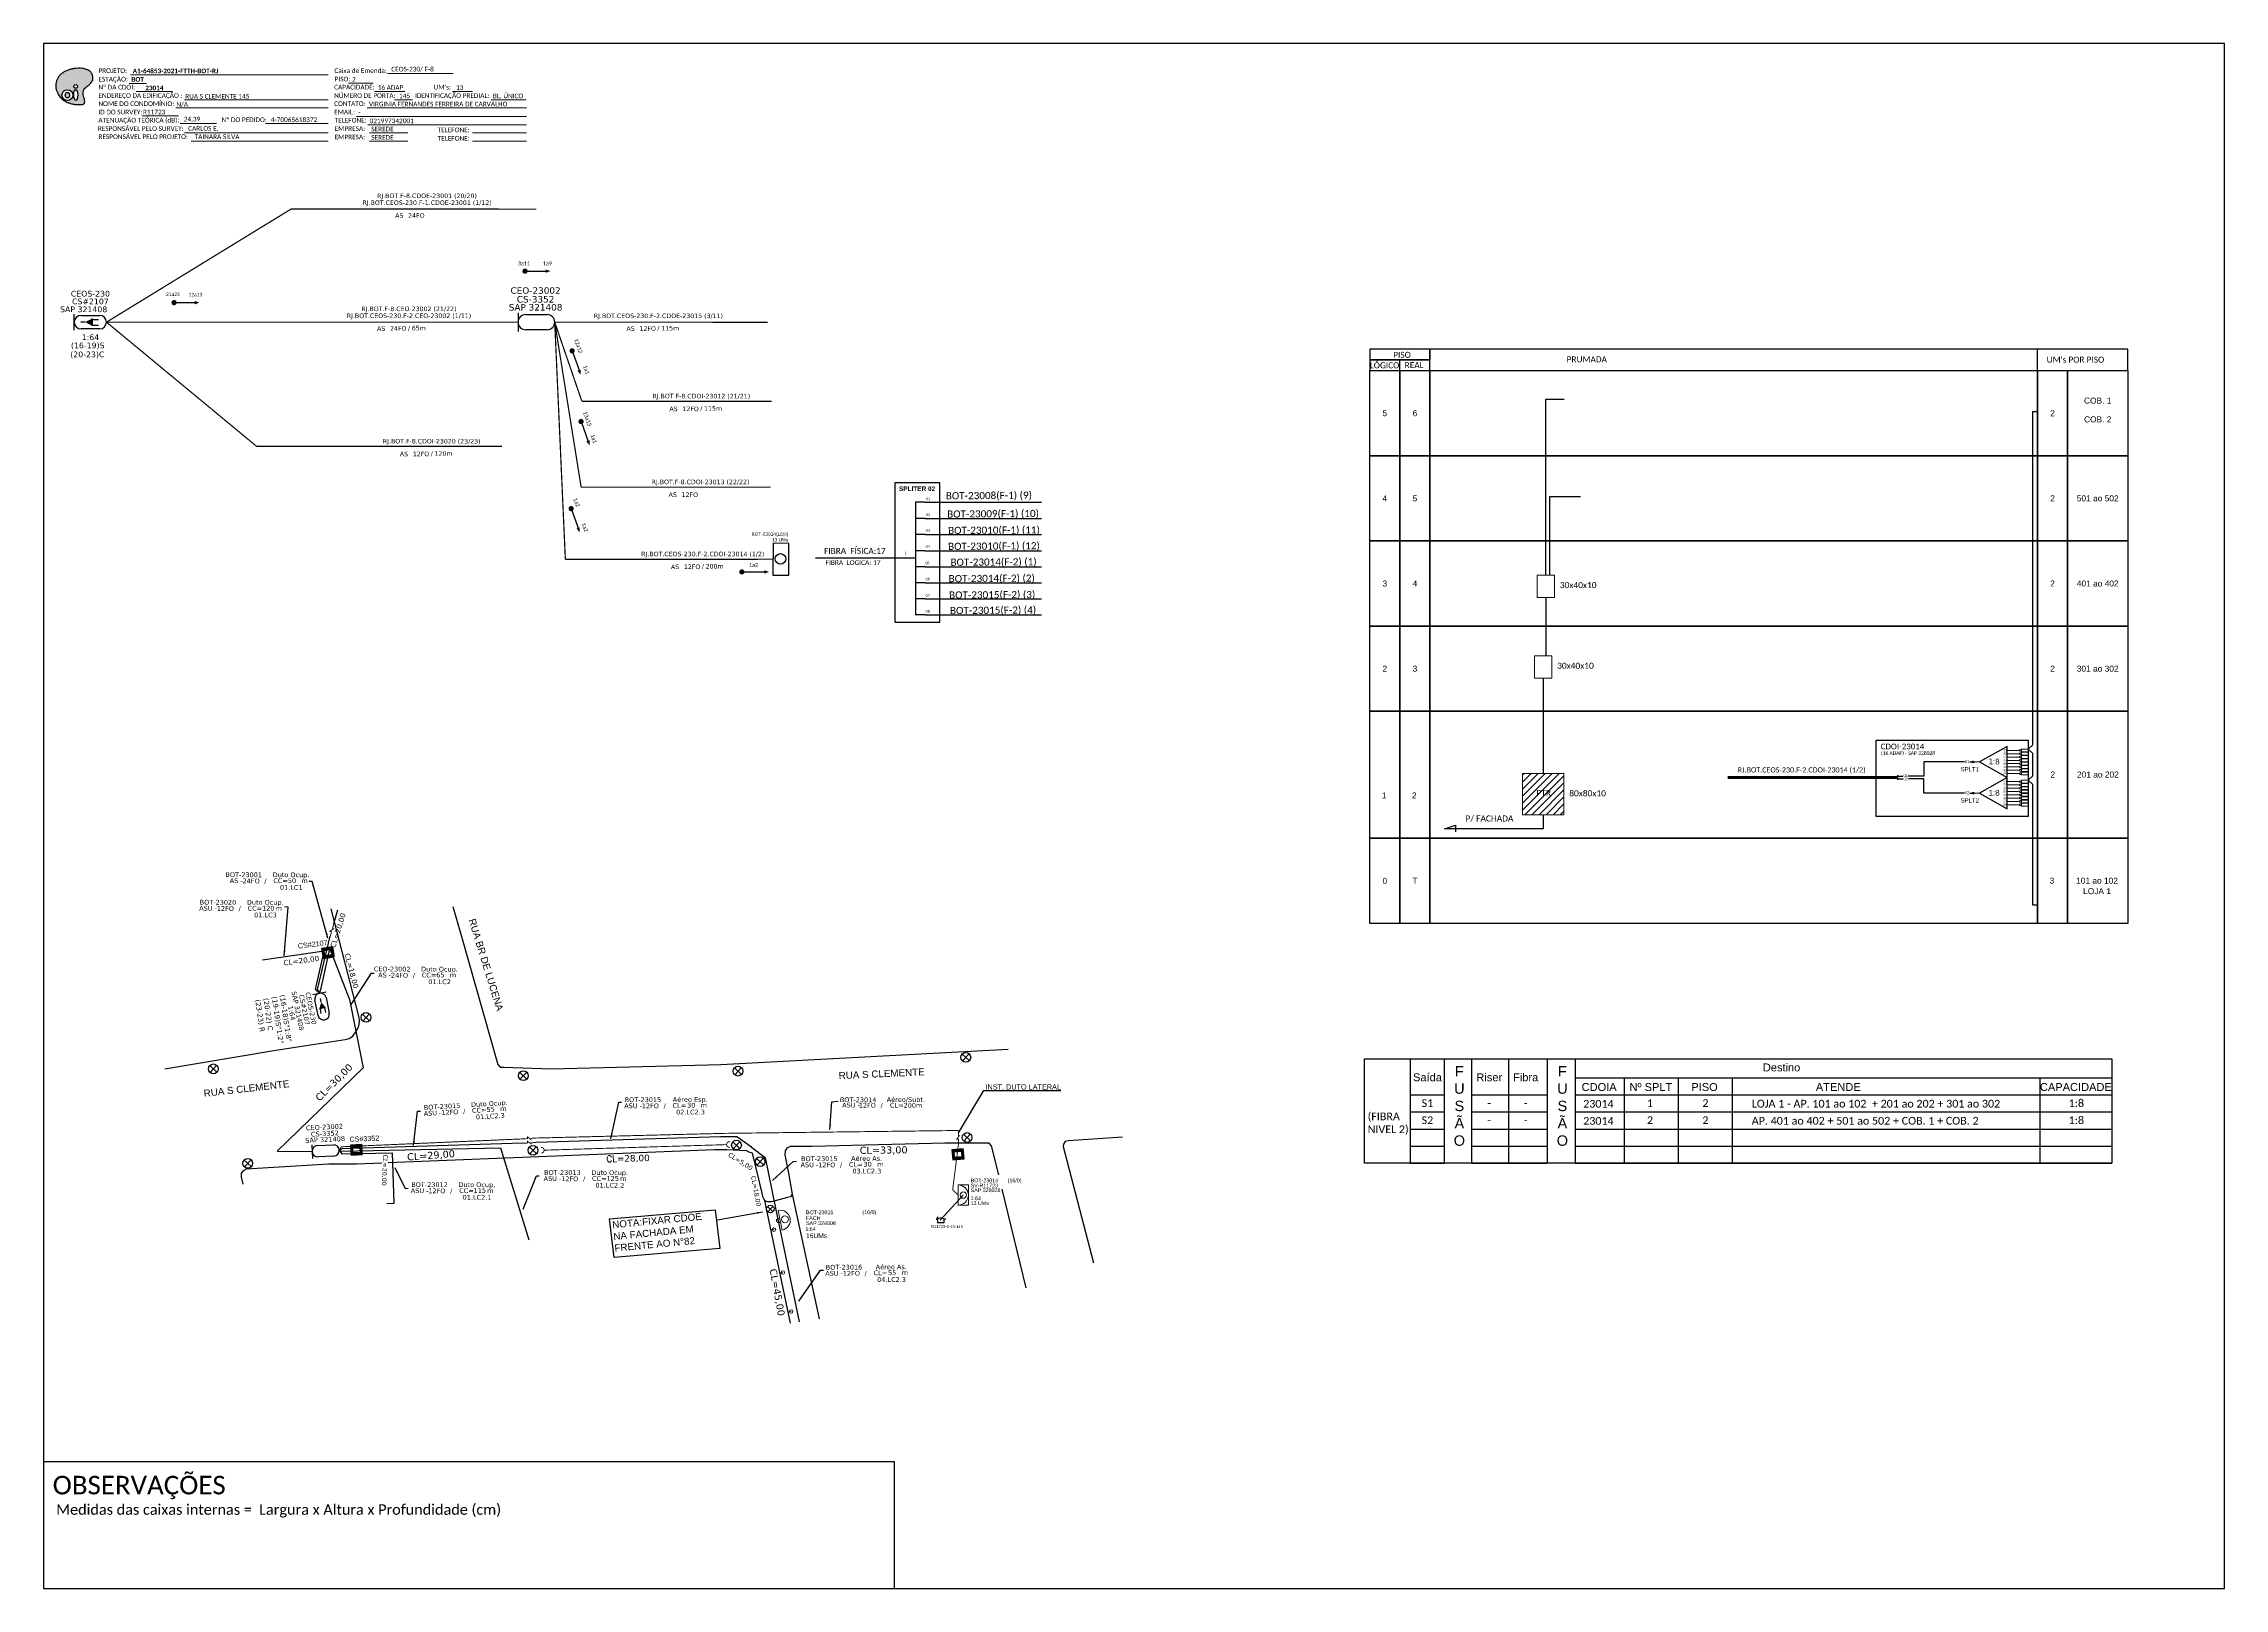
# Paper-space layout 'CDOI-23014' of a CAD drawing. Extents: x 0 to 839, y 0 to 594.
# The model-space entities are those that its viewports show. They can reach past a viewport. Long polylines and large blocks are cut down to what shows.
import ezdxf
from ezdxf.enums import TextEntityAlignment as Align

# ---------------------------------------------------------------- set-up
doc = ezdxf.new("R2010")
doc.units = 0
for name, color, linetype in [('10.1-Caixas Subterrâneas', 5, 'Continuous'), ('20.4-CEOS', 1, 'Continuous'), ('20.5-CEO', 1, 'Continuous'), ('Ancoragem Fachada', 7, 'Continuous'), ('CAP a instalar', 1, 'Continuous'), ('celulas gpon', 7, 'Continuous'), ('label_cabos', 7, 'Continuous'), ('Legenda', 1, 'Continuous'), ('locais', 7, 'Continuous'), ('Meio Fio', 7, 'Continuous'), ('QUADRA', 7, 'Continuous'), ('SETA', 7, 'Continuous'), ('Subida Lateral', 5, 'Continuous'), ('Surveys Casinhas', 7, 'Continuous'), ('surveys legendas', 7, 'Continuous')]:
    doc.layers.add(name, color=color, linetype=linetype)
for name, color, linetype, lineweight in [("20.0-LEGENDA DOS CDO'S", 1, 'Continuous', 0), ('20.1-CDO_INTERIOR', 1, 'Continuous', 0), ('20.2-CDO_POSTE', 1, 'Continuous', 5), ('20.6-CORDOALHA_SUPORTE', 7, 'Continuous', 25), ('40.1-ETIQUETAS', 1, 'Continuous', 20), ('Segmento Logradouro Texto', 7, 'Continuous', 0)]:
    doc.layers.add(name, color=color, linetype=linetype, lineweight=lineweight)
doc.layers.add('EXTRA', color=50, linetype='Continuous', plot=False)
doc.styles.add('ARIAL', font='arial.ttf')
doc.styles.add('DIGICADE', font='arial.ttf')
doc.styles.add('ROMANS', font='romans')
doc.styles.add('siredit', font='verdana.ttf')
doc.styles.get("Standard").update_dxf_attribs({"font": 'arial.ttf'})
doc.styles.add('WMF-Calibri0', font='calibri.ttf')
doc.styles.add('WMF-Calibri1', font='calibrib.ttf')
doc.linetypes.add('FENCELINE1', pattern='A,0.25,-0.1,[133,ltypeshp.shx,S=0.1,R=0,X=-0.1,Y=0],-0.1,1', length=1.45)
doc.dimstyles.new('CC', dxfattribs={"dimtxt": 1, "dimasz": 2, "dimexe": 0.18, "dimexo": 0.0625, "dimgap": 0.09, "dimtad": 0, "dimdec": 0, "dimrnd": 1, "dimzin": 0, "dimdsep": 46, "dimtxsty": 'siredit', "dimblk": 'NONE', "dimcen": 0, "dimse1": 1, "dimse2": 1, "dimsd1": 1, "dimsd2": 1, "dimclrt": 7, "dimadec": 0, "dimazin": 0, "dimtfac": 1, "dimtdec": 0, "dimtofl": 0, "dimtmove": 0, "dimatfit": 3, "dimfxl": 0, "dimtolj": 1, "dimtzin": 0, "dimarcsym": 0})
doc.dimstyles.get("Standard").update_dxf_attribs({"dimtxt": 0.18, "dimasz": 0.18, "dimexe": 0.18, "dimexo": 0.0625, "dimgap": 0.09, "dimtad": 0, "dimtih": 1, "dimtoh": 1, "dimdec": 4, "dimzin": 0, "dimdsep": 46, "dimtxsty": 'Standard', "dimcen": 0.09, "dimadec": 0, "dimazin": 0, "dimtfac": 1, "dimtdec": 4, "dimtofl": 0, "dimtmove": 0, "dimatfit": 3, "dimfxl": 0, "dimtolj": 1, "dimtzin": 0, "dimarcsym": 0})

# ---------------------------------------------------------------- blocks, each defined once
blk = doc.blocks.new('OI')
h = blk.add_hatch(color=40)
edge = h.paths.add_edge_path()
edge.add_spline(control_points=[(4.35, -0.67), (3.92, -0.99), (3.26, -1.5), (2.81, -2.59), (2.9, -3.5), (3.06, -4.27), (3.31, -4.85), (3.37, -5.39), (3.4, -5.88), (3.2, -6.4), (2.54, -6.61), (1.65, -6.63), (0.55, -6.67), (-0.56, -6.42), (-1.61, -6.14), (-2.77, -5.61), (-3.92, -4.77), (-4.89, -3.7), (-5.34, -2.65), (-5.6, -1.94), (-5.85, -0.96), (-5.71, 0.47), (-5.1, 2.02), (-4.14, 3.02), (-3.3, 3.61), (-2.37, 4.16), (-1.36, 4.44), (-0.56, 4.7), (0.79, 4.85), (2.24, 4.97), (3.79, 4.57), (4.67, 4.21), (5.44, 3.65), (5.76, 2.99), (6.03, 2.21), (6.01, 1.46), (5.72, 0.64), (5.31, 0.08), (4.88, -0.38), (4.51, -0.55), (4.35, -0.67)], knot_values=[0, 0, 0, 0, 1.60434, 2.417191, 3.427595, 4.282808, 4.776746, 5.304182, 5.888771, 6.258406, 6.858137, 7.79129, 8.986195, 10.124242, 11.187857, 12.242908, 13.953784, 15.414161, 16.515391, 17.349188, 17.675853, 19.552021, 21.515531, 22.568638, 23.63245, 24.621084, 25.782718, 26.745347, 27.142653, 29.870543, 31.004649, 31.921532, 32.709589, 33.801391, 34.042471, 35.192333, 35.971461, 36.628871, 37.254359, 37.836911, 37.836911, 37.836911, 37.836911], degree=3, periodic=0)
h.paths.add_polyline_path([(1.13, -0.87, -1), (-0.04, -0.87, -1)], flags=16)
edge = h.paths.add_edge_path(flags=16)
edge.add_ellipse((0.56, -3.59), major_axis=(-0.02, 1.71), ratio=0.361305, start_angle=0, end_angle=360)
h.paths.add_polyline_path([(-0.36, -3.62, -1), (-3.8, -3.62, -1)], flags=16)
edge = h.paths.add_edge_path(flags=0)
edge.add_ellipse((-2.08, -3.62), major_axis=(0, 0.885), ratio=0.758294, start_angle=0, end_angle=360)
at = {"color": 40}
for centre, radius in [((-2.08, -3.62), 1.72), ((0.54, -0.87), 0.587)]:
    blk.add_circle(centre, radius, dxfattribs=at)
blk.add_ellipse((-2.08, -3.62), major_axis=(0, 0.885), ratio=0.758294, start_param=-3.141592653589792, end_param=3.141592653589792, dxfattribs=at)
blk.add_ellipse((0.56, -3.59), major_axis=(-0.02, 1.71), ratio=0.361305, dxfattribs=at)
at = {"color": 40, "start_tangent": (-0.800898, -0.598801), "end_tangent": (-0.800898, -0.598801)}
blk.add_spline([(4.35, -0.67), (3.2, -1.78), (2.9, -2.54), (2.92, -3.55), (3.12, -4.38), (3.28, -4.85), (3.37, -5.37), (3.35, -5.95), (3.2, -6.29), (2.66, -6.55), (1.73, -6.63), (0.54, -6.62), (-0.58, -6.41), (-1.6, -6.11), (-2.56, -5.67), (-3.95, -4.67), (-4.89, -3.56), (-5.37, -2.56), (-5.64, -1.78), (-5.72, -1.46), (-5.63, 0.42), (-4.84, 2.22), (-4.13, 2.99), (-3.27, 3.62), (-2.4, 4.09), (-1.3, 4.47), (-0.37, 4.72), (0.02, 4.77), (2.75, 4.8), (3.85, 4.53), (4.69, 4.16), (5.31, 3.68), (5.85, 2.73), (5.93, 2.5), (5.94, 1.35), (5.67, 0.62), (5.29, 0.08), (4.84, -0.36), (4.35, -0.67)], degree=3, dxfattribs=at)
blk = doc.blocks.new('CARIMBO')
at = {"color": 7, "lineweight": 0}
for points in [[(134.48, -16.3), (159.61, -16.3)], [(35.15, -20.06), (41.7, -20.06)], [(35.66, -16.79), (111.64, -16.79)], [(37.81, -23.14), (51.75, -23.14)], [(119.43, -20.02), (128.92, -20.02)], [(129.48, -23.14), (141.1, -23.14)], [(159.42, -23.14), (167.09, -23.14)], [(40.13, -32.55), (54.07, -32.55)], [(52.97, -29.48), (111.64, -29.48)], [(56.38, -26.37), (111.64, -26.37)], [(122.56, -32.72), (187.83, -32.72)], [(126.6, -29.48), (187.83, -29.48)], [(137.07, -26.37), (144.01, -26.37)], [(174.24, -26.37), (187.8, -26.37)], [(54.67, -35.52), (68.61, -35.52)], [(56.38, -39.07), (111.64, -39.07)], [(126.84, -35.96), (187.83, -35.96)], [(127.45, -39.07), (142.25, -39.07)], [(167.06, -39.07), (187.83, -39.07)], [(58.87, -42.31), (111.64, -42.31)], [(127.45, -42.31), (142.25, -42.31)], [(167.06, -42.31), (187.83, -42.31)]]:
    blk.add_lwpolyline(points, dxfattribs=at)
at = {"color": 7, "xscale": 1.213923925163967, "yscale": 1.213923925163967, "zscale": 1.213923925163967, "rotation": 0.1532896023949059}
blk.add_blockref('OI', (13.86, -20.16), dxfattribs=at)
at = {"color": 7, "lineweight": 0, "style": 'WMF-Calibri0'}
for s, height, p in [('PROJETO:', 1.793, (23.26, -16.04)), ('Caixa de Emenda:', 1.7927, (114.02, -16.04)), ('ESTAÇÃO:', 1.793, (23.26, -19.32)), ('ENDEREÇO DA EDIFICAÇÃO :', 1.7927, (23.26, -25.63)), ('Nº DA CDOI:', 1.7927, (23.26, -22.39)), ('CAPACIDADE:', 1.7927, (113.91, -22.39)), ('NÚMERO DE PORTA:', 1.7927, (113.91, -25.63)), ('PISO:', 1.793, (114.09, -19.28)), ('IDENTIFICAÇÃO PREDIAL:', 1.7927, (144.99, -25.63)), ("UM's:", 1.793, (152.15, -22.39)), ('ATENUAÇÃO TEÓRICA (dB):', 1.7927, (23.26, -35.09)), ('NOME DO CONDOMÍNIO:', 1.7927, (23.26, -28.74)), ('ID DO SURVEY:', 1.7927, (23.26, -31.97)), ('CONTATO:', 1.793, (113.91, -28.74)), ('EMAIL:', 1.793, (113.91, -31.97)), ('TELEFONE:', 1.793, (114.09, -35.09)), ('RESPONSÁVEL PELO SURVEY:', 1.7927, (23.02, -38.32)), ('RESPONSÁVEL PELO PROJETO:', 1.7927, (23.26, -41.44)), ('EMPRESA:', 1.793, (114.09, -38.32)), ('EMPRESA:', 1.793, (114.09, -41.56)), ('TELEFONE:', 1.793, (153.7, -38.83)), ('TELEFONE:', 1.793, (153.7, -42.06))]:
    blk.add_text(s, height=height, dxfattribs=at).set_placement(p)
at = {"color": 7, "lineweight": 0, "flags": 8}
for tag, p, style in [('PROJ', (36.46, -16.13), 'WMF-Calibri1'), ('CEOS-XX', (135.87, -15.46), 'WMF-Calibri0'), ('EST', (35.94, -19.41), 'WMF-Calibri1'), ('LOGRADOURO', (56.65, -25.91), 'WMF-Calibri0'), ('PISO_PTR', (120.78, -19.42), 'WMF-Calibri0'), ('CAPAC.', (130.66, -22.52), 'WMF-Calibri0'), ('N°', (138.85, -25.77), 'WMF-Calibri0'), ("UC'S", (160.78, -22.54), 'WMF-Calibri0'), ('N°PREDIO', (174.94, -25.77), 'WMF-Calibri0'), ('_ID_', (40.39, -31.94), 'WMF-Calibri0'), ('NOME_DO_COND.', (53.23, -29.02), 'WMF-Calibri0'), ('O_POTEN', (56.06, -34.68), 'WMF-Calibri0'), ('EMAIL', (123.26, -32.12), 'WMF-Calibri0'), ('NOME_DO_CONTATO', (127.3, -28.89), 'WMF-Calibri0'), ('RES_SURVEY', (57.78, -38.23), 'WMF-Calibri0'), ('RES_PROJ', (60.27, -41.47), 'WMF-Calibri0'), ('TELEFONE', (127.55, -35.36), 'WMF-Calibri0'), ('EMP_RESP_SURVEY', (128.16, -38.47), 'WMF-Calibri0'), ('EMP_RESP_PROJ', (128.16, -41.71), 'WMF-Calibri0'), ('CONT_RESP_SURVEY', (167.76, -38.47), 'WMF-Calibri0'), ('CONT_RESP_PROJ', (167.76, -41.71), 'WMF-Calibri0')]:
    blk.add_attdef(tag, p, '', height=1.79, dxfattribs=dict(at, style=style))
at = {"color": 7, "lineweight": 0, "style": 'WMF-Calibri1', "flags": 8}
blk.add_attdef("N° CDO'S", text='', height=1.79, dxfattribs=at).set_placement((44.78, -22.68), align=Align.CENTER)
blk = doc.blocks.new('SPLT_1-8_SC-APC')
at = {"color": 1, "lineweight": 0}
blk.add_lwpolyline([(-17.04, -7.55), (-19.26, -7.55)], dxfattribs=at)
at = {"color": 1}
blk.add_lwpolyline([(-7.37, -2.1), (-17.04, -7.55), (-7.37, -13), (-7.37, -2.1)], dxfattribs=at)
at = {"color": 3, "lineweight": 0}
for points in [[(-2.99, -3.51), (-7.37, -3.51)], [(-7.37, -4.66), (-2.99, -4.66)], [(-7.37, -5.82), (-2.99, -5.82)], [(-7.37, -6.97), (-2.99, -6.97)], [(-2.41, -3.02), (-2.41, -4)], [(-2.41, -3.02), (0, -3.02)], [(-2.41, -4), (0, -4)], [(-2.41, -4.17), (-2.41, -5.16)], [(-2.41, -4.17), (0, -4.17)], [(-2.41, -5.16), (0, -5.16)], [(-2.41, -5.32), (-2.41, -6.31)], [(-2.41, -5.32), (0, -5.32)], [(-2.41, -6.31), (0, -6.31)], [(-2.41, -6.48), (-2.41, -7.46)], [(-2.41, -6.48), (0, -6.48)], [(-2.41, -7.46), (0, -7.46)], [(-7.37, -8.12), (-2.99, -8.12)], [(-7.37, -9.28), (-2.99, -9.28)], [(-7.37, -10.43), (-2.99, -10.43)], [(-7.37, -11.58), (-2.99, -11.58)], [(-2.41, -7.63), (-2.41, -8.62)], [(-2.41, -7.63), (0, -7.63)], [(-2.41, -8.62), (0, -8.62)], [(-2.41, -8.78), (-2.41, -9.77)], [(-2.41, -8.78), (0, -8.78)], [(-2.41, -9.77), (0, -9.77)], [(-2.41, -9.94), (-2.41, -10.92)], [(-2.41, -9.94), (0, -9.94)], [(-2.41, -10.92), (0, -10.92)], [(-2.41, -11.09), (-2.41, -12.08)], [(-2.41, -11.09), (0, -11.09)], [(-2.41, -12.08), (0, -12.08)]]:
    blk.add_lwpolyline(points, dxfattribs=at)
for points in [[(-2.99, -3.22), (-2.41, -3.22), (-2.41, -3.8), (-2.99, -3.8)], [(-2.99, -4.38), (-2.41, -4.38), (-2.41, -4.95), (-2.99, -4.95)], [(-2.99, -5.53), (-2.41, -5.53), (-2.41, -6.1), (-2.99, -6.1)], [(-2.99, -6.68), (-2.41, -6.68), (-2.41, -7.26), (-2.99, -7.26)], [(-2.99, -7.84), (-2.41, -7.84), (-2.41, -8.41), (-2.99, -8.41)], [(-2.99, -8.99), (-2.41, -8.99), (-2.41, -9.56), (-2.99, -9.56)], [(-2.99, -10.14), (-2.41, -10.14), (-2.41, -10.72), (-2.99, -10.72)], [(-2.99, -11.3), (-2.41, -11.3), (-2.41, -11.87), (-2.99, -11.87)]]:
    blk.add_lwpolyline(points, close=True, dxfattribs=at)
at = {"color": 1, "style": 'ARIAL'}
for s, height, p in [('1:8', 2, (-13.91, -8.4)), ('S1', 0.75, (-8.74, -3.78)), ('S2', 0.75, (-8.74, -4.97)), ('S3', 0.75, (-8.74, -6.18)), ('S4', 0.75, (-8.74, -7.36)), ('S5', 0.75, (-8.74, -8.57)), ('S6', 0.75, (-8.74, -9.69)), ('S7', 0.75, (-8.74, -10.78)), ('S8', 0.75, (-8.74, -11.9))]:
    blk.add_text(s, height=height, dxfattribs=at).set_placement(p)
blk = doc.blocks.new('Inst CDOE-16 CAIXA DIST OPT CDOE 48F_16D C_SPL_2_1_8')
at = {"layer": "20.0-LEGENDA DOS CDO'S", "color": 0, "style": 'ARIAL'}
for tag, p, height in [('CORDOALHA', (0.12, 4.02), 0.8), ('FID', (0.12, 5.25), 0.8), ('1:XX', (-0.01, 1.7), 0.8), ('SAP', (0.12, 2.96), 0.8), ('UMS', (0.14, 0.22), 1)]:
    blk.add_attdef(tag, p, '', height=height, rotation=0.118, dxfattribs=at)
at = {"layer": "20.0-LEGENDA DOS CDO'S", "color": 0}
for tag, p, style, flags in [('ID_ATIVIDADE', (0.12, 6.47), 'ARIAL', 3), ('FATOR', (7.92, 6.47), 'ARIAL', 1), ('QTDE', (0.1, -1.17), 'DIGICADE', 3)]:
    blk.add_attdef(tag, p, '', height=0.8, rotation=0.118, dxfattribs=dict(at, style=style, flags=flags))
at = {"layer": "20.0-LEGENDA DOS CDO'S", "color": 0, "style": 'ARIAL'}
blk.add_attdef('FIBRAS_UTILIZADAS', text='', height=0.8, rotation=0.118, dxfattribs=at).set_placement((8.08, 5.26), align=Align.CENTER)
blk = doc.blocks.new('*U64')
at = {"color": 0}
blk.add_line((2.14, -0.58), (-2.1, -0.68), dxfattribs=at)
for centre, radius in [((0, 0.38), 0.733), ((0.03, -1.03), 0.393)]:
    blk.add_circle(centre, radius, dxfattribs=at)
blk.add_arc((0.02, -0.63), 2.12, 1.3782, 181.3782, dxfattribs=at)
blk = doc.blocks.new('*X58')
at = {"color": 0, "linetype": 'Continuous'}
for p, q in [((-1.25, 0.34099), (-0.49099, 1.1)), ((-1.25, 0.517767), (-0.667767, 1.1)), ((-1.25, 0.694544), (-0.844544, 1.1)), ((-1.25, 0.87132), (-1.02132, 1.1)), ((-1.25, 1.048097), (-1.198097, 1.1)), ((-1.25, 0.164214), (-0.8035, 0.610714)), ((-1.25, -0.012563), (-0.8035, 0.433937)), ((-1.25, -0.18934), (-0.8035, 0.25716)), ((-1.25, -0.366117), (-0.8035, 0.080383)), ((-0.789214, 0.625), (-0.314214, 1.1)), ((-0.612437, 0.625), (-0.137437, 1.1)), ((-0.43566, 0.625), (0.03934, 1.1)), ((-0.258883, 0.625), (0.216117, 1.1)), ((-0.082107, 0.625), (0.392893, 1.1)), ((0.09467, 0.625), (0.56967, 1.1)), ((0.271447, 0.625), (0.746447, 1.1)), ((0.448223, 0.625), (0.923223, 1.1)), ((0.625, 0.625), (1.1, 1.1)), ((0.801777, 0.625), (1.25, 1.073223)), ((0.8035, 0.449947), (1.25, 0.896447)), ((0.8035, 0.27317), (1.25, 0.71967)), ((0.8035, 0.096393), (1.25, 0.542893)), ((0.8035, -0.080383), (1.25, 0.366117)), ((0.8035, -0.25716), (1.25, 0.18934)), ((0.8035, -0.433937), (1.25, 0.012563)), ((-1.25, -0.542893), (-0.8035, -0.096393)), ((-1.25, -0.71967), (-0.8035, -0.27317)), ((-1.25, -0.896447), (-0.8035, -0.449947)), ((-1.25, -1.073223), (-0.801777, -0.625)), ((-1.1, -1.1), (-0.625, -0.625)), ((-0.923223, -1.1), (-0.448223, -0.625)), ((-0.746447, -1.1), (-0.271447, -0.625)), ((-0.56967, -1.1), (-0.09467, -0.625)), ((-0.392893, -1.1), (0.082107, -0.625)), ((-0.216117, -1.1), (0.258883, -0.625)), ((-0.03934, -1.1), (0.43566, -0.625)), ((0.137437, -1.1), (0.612437, -0.625)), ((0.314214, -1.1), (0.789214, -0.625)), ((0.49099, -1.1), (1.25, -0.34099)), ((0.667767, -1.1), (1.25, -0.517767)), ((0.8035, -0.610714), (1.25, -0.164214)), ((0.844544, -1.1), (1.25, -0.694544)), ((1.02132, -1.1), (1.25, -0.87132)), ((1.198097, -1.1), (1.25, -1.048097))]:
    blk.add_line(p, q, dxfattribs=at)
blk = doc.blocks.new('MANHOLE_MQ')
at = {"color": 0, "linetype": 'Continuous'}
for p, q in [((0.0000062, 0.0000057), (-0.0000063, 0.0000057)), ((-0.0000063, 0.0000057), (-0.0000063, -0.0000053)), ((-0.000004, 0.0000033), (0.000004, 0.0000033)), ((-0.000004, -0.0000029), (-0.000004, 0.0000033)), ((0.000004, 0.0000033), (0.000004, -0.0000029)), ((0.0000062, -0.0000053), (0.0000062, 0.0000057)), ((-0.0000063, -0.0000053), (0.0000062, -0.0000053)), ((0.000004, -0.0000029), (-0.000004, -0.0000029)), ((0.000004, -0.0000029), (0.000004, -0.0000029))]:
    blk.add_line(p, q, dxfattribs=at)
at = {"color": 0, "linetype": 'Continuous', "xscale": 5e-06, "yscale": 5e-06, "zscale": 1e-05}
blk.add_blockref('*X58', (0, 0.0000002), dxfattribs=at)
blk = doc.blocks.new('_None')
blk = doc.blocks.new('*U65')
at = {"layer": '20.6-CORDOALHA_SUPORTE', "const_width": 0.139}
for points in [[(-20.84, -0.38, 1.175511), (-20.83, 0.47)], [(8.23, 0.47, 1.231752), (8.23, -0.38)]]:
    blk.add_lwpolyline(points, format="xyb", dxfattribs=at)
blk.add_lwpolyline([(-20.3, 0.04), (7.71, 0.04)], dxfattribs=at)
at = {"layer": '20.6-CORDOALHA_SUPORTE', "color": 0, "lineweight": 0, "style": 'ROMANS'}
blk.add_attdef('LANCE', text='', height=1, dxfattribs=at).set_placement((-0.54, -2.21), align=Align.RIGHT)
at = {"layer": '20.6-CORDOALHA_SUPORTE', "color": 0, "style": 'siredit'}
blk.add_attdef('QTDE', (-0.54, -2.21), '', height=1, rotation=359.69, dxfattribs=at)
at = {"layer": '20.6-CORDOALHA_SUPORTE', "color": 0, "lineweight": 0, "style": 'ROMANS'}
for tag, p, flags in [('ID_ATIVIDADE', (-5.2, -6.67), 3), ('FATOR', (-5.2, -4.44), 3), ('FID', (-5.2, -8.9), 1)]:
    blk.add_attdef(tag, p, '', height=1, dxfattribs=dict(at, flags=flags))
blk = doc.blocks.new('Inst CB DT OCUP CFOA-SM-AS-80-TS-24')
at = {"layer": 'label_cabos', "color": 0, "style": 'siredit'}
for tag, flags, p in [('ID_ATIVIDADE', 3, (1.31, 2.67)), ('FATOR', 1, (11.56, 2.55))]:
    blk.add_attdef(tag, text='', height=1, rotation=359.69, dxfattribs=dict(at, flags=flags)).set_placement(p, align=Align.MIDDLE_CENTER)
for tag, p in [('TIPO_CABO', (1.76, 0)), ('DESTINO_CABO', (3.13, 1.26)), ('CABO', (4.69, -0.05)), ('/', (7.71, -0.05)), ('LANCE', (10.91, 0)), ('TIPO_CABO', (13.11, 1.24)), ('UND', (15.96, 0)), ('FID', (13.15, -1.41))]:
    blk.add_attdef(tag, text='', height=1, rotation=359.69, dxfattribs=at).set_placement(p, align=Align.MIDDLE_CENTER)
blk.add_attdef('QTDE', (12.43, -0.47), '', height=1, rotation=359.69, dxfattribs=at)
blk = doc.blocks.new('Inst CB DT OCUP CFOA-SM-ASU-120-S-12')
at = {"layer": 'label_cabos', "color": 0, "style": 'siredit'}
for tag, flags, p in [('ID_ATIVIDADE', 3, (1.31, 2.67)), ('FATOR', 1, (11.56, 2.55))]:
    blk.add_attdef(tag, text='', height=1, rotation=359.69, dxfattribs=dict(at, flags=flags)).set_placement(p, align=Align.MIDDLE_CENTER)
for tag, p in [('TIPO_CABO', (1.26, 0)), ('DESTINO_CABO', (3.13, 1.26)), ('CABO', (4.69, -0.05)), ('/', (7.71, -0.05)), ('LANCE', (10.91, 0)), ('TIPO_CABO', (13.11, 1.24)), ('UND', (15.96, 0)), ('FID', (13.15, -1.41))]:
    blk.add_attdef(tag, text='', height=1, rotation=359.69, dxfattribs=at).set_placement(p, align=Align.MIDDLE_CENTER)
blk.add_attdef('QTDE', (12.43, -0.47), '', height=1, rotation=359.69, dxfattribs=at)
blk = doc.blocks.new('LEGENDA DOS CABOS')
at = {"layer": 'EXTRA', "color": 0, "style": 'siredit'}
for tag, p in [('ID', (4.6, 0.97)), ('XX', (9.03, 0.97))]:
    blk.add_attdef(tag, text='', height=0.48, rotation=359.69, dxfattribs=at).set_placement(p, align=Align.MIDDLE_CENTER)
at = {"layer": 'Legenda', "color": 0, "style": 'siredit'}
for tag, p in [('TIPO_CABO', (1.31, 0)), ('CABO', (4.69, -0.05)), ('/', (6.81, -0.05)), ('METROS', (10.03, -0.05))]:
    blk.add_attdef(tag, text='', height=0.8, rotation=359.69, dxfattribs=at).set_placement(p, align=Align.MIDDLE_CENTER)
blk = doc.blocks.new('Inst CB ESP CFOA-SM-ASU-120-S-12')
at = {"layer": 'label_cabos', "color": 0, "style": 'siredit'}
for tag, flags, p in [('ID_ATIVIDADE', 3, (1.31, 2.67)), ('FATOR', 1, (11.56, 2.55))]:
    blk.add_attdef(tag, text='', height=1, rotation=359.69, dxfattribs=dict(at, flags=flags)).set_placement(p, align=Align.MIDDLE_CENTER)
for tag, p in [('TIPO_CABO', (1.26, 0)), ('DESTINO_CABO', (3.13, 1.26)), ('CABO', (4.69, -0.05)), ('/', (7.71, -0.05)), ('LANCE', (10.81, 0)), ('TIPO_CABO', (13.11, 1.24)), ('UND', (15.96, 0)), ('FID', (13.15, -1.41))]:
    blk.add_attdef(tag, text='', height=1, rotation=359.69, dxfattribs=at).set_placement(p, align=Align.MIDDLE_CENTER)
blk.add_attdef('QTDE', (12.43, -0.47), '', height=1, rotation=359.69, dxfattribs=at)
blk = doc.blocks.new('Inst CB AS CFOA-SM-ASU-120-S-12')
at = {"layer": 'label_cabos', "color": 0, "style": 'siredit'}
for tag, flags, p in [('ID_ATIVIDADE', 3, (1.31, 2.67)), ('FATOR', 1, (11.56, 2.55))]:
    blk.add_attdef(tag, text='', height=1, rotation=359.69, dxfattribs=dict(at, flags=flags)).set_placement(p, align=Align.MIDDLE_CENTER)
for tag, p in [('TIPO_CABO', (1.26, 0)), ('DESTINO_CABO', (3.13, 1.26)), ('CABO', (4.69, -0.05)), ('/', (7.71, -0.05)), ('LANCE', (10.81, 0)), ('TIPO_CABO', (13.11, 1.24)), ('UND', (15.96, 0)), ('FID', (13.15, -1.41))]:
    blk.add_attdef(tag, text='', height=1, rotation=359.69, dxfattribs=at).set_placement(p, align=Align.MIDDLE_CENTER)
blk.add_attdef('QTDE', (12.43, -0.47), '', height=1, rotation=359.69, dxfattribs=at)
blk = doc.blocks.new('*U69')
at = {"layer": '20.4-CEOS', "color": 7, "style": 'siredit'}
for tag, p in [('FIBRAS_SPLITTER', (0, 0)), ('FIBRAS_TOP_C', (0, -4.13)), ('RESERVA_FINAIS', (0, -5.46))]:
    blk.add_attdef(tag, p, '', height=1.01, dxfattribs=at)
for tag, p, flags in [('QTDE', (0, -9.4), 1), ('ID_ATIVIDADE', (0, -6.77), 3), ('FATOR', (0, -8.09), 1), ('FID', (0, -10.71), 1)]:
    blk.add_attdef(tag, p, '', height=1.01, dxfattribs=dict(at, flags=flags))
blk = doc.blocks.new('*U71')
at = {"layer": '20.4-CEOS', "color": 7, "style": 'siredit'}
for tag, p in [('FIBRAS_SPLITTER', (0, 0)), ('FIBRAS_TOP_C', (0, -4.13)), ('RESERVA_FINAIS', (0, -5.46))]:
    blk.add_attdef(tag, p, '', height=1.01, dxfattribs=at)
for tag, p, flags in [('QTDE', (0, -9.4), 1), ('ID_ATIVIDADE', (0, -6.77), 3), ('FATOR', (0, -8.09), 1), ('FID', (0, -10.71), 1)]:
    blk.add_attdef(tag, p, '', height=1.01, dxfattribs=dict(at, flags=flags))

msp = doc.modelspace()

# ---------------------------------------------------------------- hatches: boundary and pattern name
h = msp.add_hatch(color=3)
h.dxf.hatch_style = 1
edge = h.paths.add_edge_path()
edge.add_arc((652.65, 1022.79), 0.282, 0, 360)
h = msp.add_hatch()
h.set_pattern_fill('ANSI31', color=1, scale=0.6)
h.set_pattern_definition([(45, (-297.215, 3689.5789), (-1.3470384, 1.3470384), [])])
h.paths.add_polyline_path([(495.2, 1002.52), (495.2, 1018.32), (479.39, 1018.32), (479.39, 1002.52)])
h.paths.add_polyline_path([(484.12, 1009.15), (490.93, 1009.15), (490.93, 1012.62), (484.12, 1012.62)], flags=24)
h = msp.add_hatch(color=3)
h.dxf.hatch_style = 1
edge = h.paths.add_edge_path()
edge.add_arc((652.65, 1010.8), 0.282, 0, 360)

# ---------------------------------------------------------------- linework, layer by layer
at = {"color": 7, "linetype": 'Continuous'}
for p, q in [((245.98, 1122.73), (245.98, 1079.3)), ((249.5, 1122.73), (245.98, 1122.73)), ((249.67, 1116.44), (246.16, 1116.44)), ((249.67, 1110.25), (246.16, 1110.25)), ((242.33, 1101.3), (245.96, 1101.3)), ((249.67, 1104.03), (246.16, 1104.03)), ((249.67, 1097.87), (246.16, 1097.87)), ((249.67, 1091.7), (246.16, 1091.7)), ((249.67, 1085.51), (246.16, 1085.51)), ((249.67, 1079.34), (246.16, 1079.34))]:
    msp.add_line(p, q, dxfattribs=at)
at = {"color": 10, "linetype": 'Continuous'}
for p, q in [((249.5, 1122.73), (294.44, 1122.71)), ((249.67, 1116.44), (294.44, 1116.43)), ((249.67, 1110.26), (294.44, 1110.25)), ((249.67, 1104.04), (294.44, 1104.03)), ((249.67, 1097.88), (294.44, 1097.87)), ((249.67, 1091.71), (294.44, 1091.7)), ((249.67, 1085.52), (294.44, 1085.51)), ((249.67, 1079.34), (294.44, 1079.32))]:
    msp.add_line(p, q, dxfattribs=at)
at = {"color": 1, "linetype": 'Continuous', "lineweight": 60}
msp.add_line((242.33, 1101.3), (207.54, 1101.19), dxfattribs=at)
at = {"color": 3}
msp.add_line((623.55, 1017.38), (625.6, 1017.38), dxfattribs=at)
at = {"color": 2}
for p, q in [((633.67, 1016.28), (627.72, 1016.28)), ((633.67, 1010.8), (633.67, 1016.28)), ((649.26, 1010.8), (633.67, 1010.8))]:
    msp.add_line(p, q, dxfattribs=at)
at = {"color": 7}
for p, q in [((449.21, 908.65), (449.21, 868.52)), ((473.91, 908.65), (473.91, 868.52)), ((488.82, 908.65), (488.82, 868.52)), ((499.54, 908.65), (499.54, 868.52)), ((518.41, 901.35), (518.41, 868.52)), ((539.21, 901.35), (539.21, 868.52)), ((559.97, 901.35), (559.97, 868.52)), ((678.24, 901.35), (678.24, 868.52))]:
    msp.add_line(p, q, dxfattribs=at)
for points in [[(-89.32, 705.02), (749.25, 705.02), (749.25, 1299.02), (-89.32, 1299.02), (-89.32, 705.02)], [(432.19, 1173.28), (432.19, 1177.39)], [(443.77, 1173.28), (712.14, 1173.28), (712.14, 1181.51), (443.77, 1181.51), (443.77, 1181.51), (443.77, 1177.39)], [(677.38, 1173.28), (677.38, 1181.51)]]:
    msp.add_lwpolyline(points)
at = {"color": 7, "lineweight": 0}
msp.add_lwpolyline([(-4.01, 1268.26), (20.14, 1268.26)], dxfattribs=at)
at = {"const_width": 1}
for points in [[(95.3, 1211.52, 1), (96.3, 1211.52, 1)], [(-39.66, 1199.41, 1), (-38.66, 1199.41, 1)], [(113.74, 1181.35, 1), (114.08, 1180.41, 1)], [(117.17, 1154.18, 1), (117.51, 1153.24, 1)], [(113.37, 1120.68, 1), (113.7, 1119.74, 1)], [(178.68, 1095.88, 1), (179.68, 1095.88, 1)]]:
    msp.add_lwpolyline(points, format="xyb", close=True, dxfattribs=at)
for points in [[(420.62, 1177.39), (443.77, 1177.39), (443.77, 1181.51), (420.62, 1181.51)], [(420.62, 1173.28), (443.77, 1173.28), (443.77, 1177.39), (420.62, 1177.39)]]:
    msp.add_lwpolyline(points, close=True)
at = {"color": 255}
for points in [[(420.62, 1173.28), (432.19, 1173.28), (432.19, 1140.54), (420.62, 1140.54)], [(432.19, 1173.28), (443.77, 1173.28), (443.77, 1140.54), (432.19, 1140.54)], [(443.77, 1173.28), (677.38, 1173.28), (677.38, 1140.54), (443.77, 1140.54)], [(677.38, 1173.28), (688.96, 1173.28), (688.96, 1140.54), (677.38, 1140.54)], [(688.96, 1173.28), (712.1, 1173.28), (712.1, 1140.54), (688.96, 1140.54)], [(420.62, 1140.54), (432.19, 1140.54), (432.19, 1107.79), (420.62, 1107.79)], [(432.19, 1140.54), (443.77, 1140.54), (443.77, 1107.79), (432.19, 1107.79)], [(443.77, 1140.54), (677.38, 1140.54), (677.38, 1107.79), (443.77, 1107.79)], [(677.38, 1140.54), (688.96, 1140.54), (688.96, 1107.79), (677.38, 1107.79)], [(688.96, 1140.54), (712.1, 1140.54), (712.1, 1107.79), (688.96, 1107.79)], [(420.62, 1107.79), (432.19, 1107.79), (432.19, 1075.05), (420.62, 1075.05)], [(432.19, 1107.79), (443.77, 1107.79), (443.77, 1075.05), (432.19, 1075.05)], [(443.77, 1107.79), (677.38, 1107.79), (677.38, 1075.05), (443.77, 1075.05)], [(677.38, 1107.79), (688.96, 1107.79), (688.96, 1075.05), (677.38, 1075.05)], [(688.96, 1107.79), (712.1, 1107.79), (712.1, 1075.05), (688.96, 1075.05)], [(420.62, 1075.05), (432.19, 1075.05), (432.19, 1042.31), (420.62, 1042.31)], [(432.19, 1075.05), (443.77, 1075.05), (443.77, 1042.31), (432.19, 1042.31)], [(443.77, 1075.05), (677.38, 1075.05), (677.38, 1042.31), (443.77, 1042.31)], [(677.38, 1075.05), (688.96, 1075.05), (688.96, 1042.31), (677.38, 1042.31)], [(688.96, 1075.05), (712.1, 1075.05), (712.1, 1042.31), (688.96, 1042.31)], [(420.62, 1042.31), (432.19, 1042.31), (432.19, 993.47), (420.62, 993.47)], [(432.19, 1042.31), (443.77, 1042.31), (443.77, 993.47), (432.19, 993.47)], [(443.77, 1042.31), (677.38, 1042.31), (677.38, 993.47), (443.77, 993.47)], [(677.38, 1042.31), (688.96, 1042.31), (688.96, 993.47), (677.38, 993.47)], [(688.96, 1042.31), (712.1, 1042.31), (712.1, 993.47), (688.96, 993.47)], [(420.62, 993.47), (432.19, 993.47), (432.19, 960.73), (420.62, 960.73)], [(432.19, 993.47), (443.77, 993.47), (443.77, 960.73), (432.19, 960.73)], [(443.77, 993.47), (677.38, 993.47), (677.38, 960.73), (443.77, 960.73)], [(677.38, 993.47), (688.96, 993.47), (688.96, 960.73), (677.38, 960.73)], [(688.96, 993.47), (712.1, 993.47), (712.1, 960.73), (688.96, 960.73)]]:
    msp.add_lwpolyline(points, close=True, dxfattribs=at)
at = {"color": 3}
for points in [[(488.35, 1094.67), (488.35, 1162.32), (495.37, 1162.32)], [(677.37, 967.74), (675.56, 967.74), (675.56, 1014.13), (673.84, 1015.78), (675.56, 1017.44), (675.56, 1026.11), (673.84, 1027.77), (675.56, 1029.43), (675.6, 1157.55), (677.42, 1157.55)], [(489.86, 1094.67), (489.86, 1124.84), (501.61, 1124.84)], [(488.35, 1086.05), (488.35, 1063.66)], [(487.29, 1055.04), (487.29, 1018.32)], [(649.26, 1022.79), (633.67, 1022.79), (633.67, 1017.38), (627.71, 1017.38)], [(651.33, 1022.79), (652.65, 1022.79)], [(487.29, 1002.52), (487.29, 997.03), (449.34, 997.03), (453.58, 998.54), (453.58, 995.94)]]:
    msp.add_lwpolyline(points, dxfattribs=at)
at = {"color": 7}
for points in [[(238.01, 1076.52), (255.29, 1076.52), (255.29, 1130.17), (238.01, 1130.17)], [(418.54, 908.65), (706.02, 908.65), (706.02, 868.52), (418.54, 868.52)]]:
    msp.add_lwpolyline(points, close=True, dxfattribs=at)
at = {"color": 1}
for points in [[(191.14, 1094.65), (197.19, 1094.62), (197.26, 1106.83), (191.21, 1106.87)], [(615.4, 1031.16), (673.84, 1031.16), (673.84, 1001.81), (615.4, 1001.81)]]:
    msp.add_lwpolyline(points, close=True, dxfattribs=at)
at = {"color": 0, "lineweight": 0}
for points in [[(485.03, 1094.67), (491.66, 1094.67), (491.66, 1086.05), (485.03, 1086.05)], [(483.98, 1063.66), (490.6, 1063.66), (490.6, 1055.04), (483.98, 1055.04)]]:
    msp.add_lwpolyline(points, close=True, dxfattribs=at)
at = {"color": 1, "lineweight": 0}
msp.add_lwpolyline([(479.39, 1018.32), (495.2, 1018.32), (495.2, 1002.52), (479.39, 1002.52)], close=True, dxfattribs=at)
at = {"color": 1, "const_width": 1.1}
msp.add_lwpolyline([(558.22, 1016.83), (623.55, 1016.83)], dxfattribs=at)
at = {"color": 1}
msp.add_lwpolyline([(623.55, 1017.69), (623.55, 1015.97)], dxfattribs=at)
at = {"color": 2}
for points in [[(623.55, 1016.28), (625.6, 1016.28)], [(651.33, 1010.8), (652.65, 1010.8)]]:
    msp.add_lwpolyline(points, dxfattribs=at)
at = {"color": 7}
for points in [[(436.18, 908.65), (436.18, 868.52)], [(459.92, 868.52), (459.92, 908.65)], [(499.54, 901.35), (706.02, 901.35)], [(436.18, 894.79), (449.21, 894.79)], [(459.92, 894.79), (488.82, 894.79)], [(499.54, 894.79), (706.02, 894.79)], [(436.18, 888.22), (449.21, 888.22)], [(436.18, 881.66), (449.21, 881.66)], [(459.92, 888.22), (488.82, 888.22)], [(459.92, 881.66), (488.82, 881.66)], [(499.54, 888.22), (559.97, 888.22)], [(499.54, 881.66), (706.02, 881.66)], [(559.97, 888.22), (678.24, 888.22)], [(678.24, 888.22), (706.02, 888.22)], [(436.18, 875.09), (449.21, 875.09)], [(459.92, 875.09), (488.82, 875.09)], [(499.54, 875.09), (706.02, 875.09)], [(436.18, 868.52), (449.21, 868.52)], [(436.18, 868.52), (449.21, 868.52)], [(459.92, 868.52), (488.82, 868.52)], [(459.92, 868.52), (488.82, 868.52)], [(499.54, 868.52), (706.02, 868.52)], [(499.54, 868.52), (706.02, 868.52)], [(-89.24, 753.78), (237.71, 753.78)], [(237.71, 753.78), (237.71, 705.02)]]:
    msp.add_lwpolyline(points, dxfattribs=at)
at = {"color": 4}
msp.add_lwpolyline([(264.33, 856.27), (255.49, 846.58)], dxfattribs=at)
at = {"color": 3}
for centre in [(652.65, 1022.79), (652.65, 1010.8)]:
    msp.add_circle(centre, 0.282, dxfattribs=at)
at = {"color": 255}
for p in [(420.62, 1140.54), (420.62, 1107.79), (420.62, 1075.05), (420.62, 1042.31), (420.62, 993.47)]:
    msp.add_point(p, dxfattribs=at)
at = {"layer": '20.1-CDO_INTERIOR', "color": 1, "lineweight": 18}
msp.add_lwpolyline([(266.26, 852.39), (266.27, 860.14), (262.39, 860.14), (262.39, 852.39)], close=True, dxfattribs=at)
msp.add_circle((264.33, 856.27), 1.24, dxfattribs=at)
msp.add_arc((262.39, 856.27), 3.87, 269.97241, 89.97241, dxfattribs=at)
at = {"layer": '20.4-CEOS', "color": 255}
for p, q in [((-74.94, 1194.49), (-67.71, 1194.49)), ((-67.71, 1189.33), (-74.94, 1189.33))]:
    msp.add_line(p, q, dxfattribs=at)
at = {"layer": '20.4-CEOS'}
for p, q in [((16.23, 925.35), (15.03, 931.33)), ((19.29, 932.18), (20.5, 926.21))]:
    msp.add_line(p, q, dxfattribs=at)
at = {"layer": '20.4-CEOS', "color": 255}
for points in [[(-77.51, 1188.8), (-77.51, 1195.02)], [(-73.32, 1191.91), (-75.06, 1191.91)], [(-70.47, 1192.93), (-68.27, 1192.93)], [(-70.47, 1190.79), (-68.27, 1190.79)]]:
    msp.add_lwpolyline(points, dxfattribs=at)
msp.add_lwpolyline([(-73.32, 1191.91, 0, 3.18, 0), (-70.34, 1191.91, 3.18, 3.18, 0)], format="xyseb", dxfattribs=at)
at = {"layer": '20.4-CEOS'}
for points in [[(14.16, 933.37), (19.3, 934.4)], [(17.43, 930.42), (17.14, 931.85)], [(16.98, 927.87), (17.34, 926.06)], [(18.75, 928.23), (19.12, 926.42)]]:
    msp.add_lwpolyline(points, dxfattribs=at)
msp.add_lwpolyline([(17.43, 930.42, 0, 2.68, 0), (17.93, 927.95, 2.68, 2.68, 0)], format="xyseb", dxfattribs=at)
at = {"layer": '20.4-CEOS', "color": 255}
for centre, start, end in [((-74.94, 1191.91), 90, 270), ((-67.71, 1191.91), 270, 90)]:
    msp.add_arc(centre, 2.58, start, end, dxfattribs=at)
at = {"layer": '20.4-CEOS'}
for centre, start, end in [((17.16, 931.76), 11.38694, 191.38694), ((18.36, 925.78), 191.38694, 11.38694)]:
    msp.add_arc(centre, 2.17, start, end, dxfattribs=at)
at = {"layer": '20.5-CEO', "color": 5}
for p, q in [((96.05, 1194.84), (104.27, 1194.84)), ((104.27, 1188.98), (96.05, 1188.98)), ((15.99, 875.27), (22.11, 875.58)), ((22.32, 871.22), (16.21, 870.91))]:
    msp.add_line(p, q, dxfattribs=at)
for points in [[(93.12, 1195.44), (93.12, 1188.37)], [(13.79, 875.61), (14.06, 870.35)]]:
    msp.add_lwpolyline(points, dxfattribs=at)
for centre, radius, start, end in [((96.05, 1191.91), 2.93, 90, 270), ((104.27, 1191.91), 2.93, 270, 90), ((16.1, 873.09), 2.18, 92.87741, 272.87741), ((22.21, 873.4), 2.18, 272.87741, 92.87741)]:
    msp.add_arc(centre, radius, start, end, dxfattribs=at)
at = {"layer": 'Ancoragem Fachada'}
msp.add_lwpolyline([(128.23, 847.06), (168.93, 850.6), (170.76, 835.76), (130.06, 832.22)], close=True, dxfattribs=at)
at = {"layer": 'Ancoragem Fachada', "lineweight": 0}
for points in [[(190.3, 842.7), (191.53, 843.02)], [(193.73, 826.19), (194.95, 826.52)], [(196.9, 811.2), (198.13, 811.52)]]:
    msp.add_lwpolyline(points, dxfattribs=at)
for centre in [(191.53, 842.97), (194.95, 826.47), (198.13, 811.47)]:
    msp.add_circle(centre, 0.684, dxfattribs=at)
at = {"layer": 'CAP a instalar', "color": 255, "linetype": 'FENCELINE1', "ltscale": 7, "const_width": 0.467}
for points in [[(-65.14, 1191.91), (5.84, 1235.41)], [(5.84, 1235.41), (100.16, 1235.38)], [(-65.14, 1191.91), (93.12, 1191.91)], [(-65.14, 1191.91), (-7.38, 1144.13), (1.9, 1144.14)], [(107.21, 1191.91), (189.1, 1191.88)], [(1.9, 1144.14), (86.93, 1144.13)]]:
    msp.add_lwpolyline(points, dxfattribs=at)
at = {"layer": 'CAP a instalar', "color": 7, "linetype": 'FENCELINE1', "ltscale": 7, "const_width": 0.467}
for points in [[(107.21, 1191.91), (117.66, 1161.48)], [(107.21, 1191.91), (117.37, 1128.48)], [(117.66, 1161.48), (190.58, 1161.47)], [(117.37, 1128.48), (190.29, 1128.47)]]:
    msp.add_lwpolyline(points, dxfattribs=at)
at = {"layer": 'CAP a instalar', "color": 1, "linetype": 'FENCELINE1', "ltscale": 7, "const_width": 0.467}
msp.add_lwpolyline([(107.21, 1191.91), (111.3, 1100.7)], dxfattribs=at)
at = {"layer": 'CAP a instalar', "linetype": 'FENCELINE1', "ltscale": 7, "const_width": 0.467}
msp.add_lwpolyline([(111.3, 1100.7), (191.17, 1100.76)], dxfattribs=at)
at = {"layer": 'CAP a instalar', "color": 7, "linetype": 'FENCELINE1', "ltscale": 5}
for points in [[(22.31, 960.7), (23.84, 965.88)], [(170.95, 878.64), (100.07, 876.49), (100.07, 876.49)], [(182.85, 874.62), (177.28, 878.62), (170.95, 878.64)], [(182.85, 874.62), (188.08, 870.7), (192.09, 851.23), (201.24, 807.52)]]:
    msp.add_lwpolyline(points, dxfattribs=at)
at = {"layer": 'CAP a instalar', "color": 8, "ltscale": 5}
for points in [[(18.51, 950.07), (-5.19, 946.55)], [(15.18, 935.28), (18.51, 950.07)], [(16.73, 933.89), (15.18, 935.28)]]:
    msp.add_lwpolyline(points, dxfattribs=at)
at = {"layer": 'CAP a instalar', "color": 7, "ltscale": 5}
for points in [[(17.37, 935.87), (20.71, 950.97), (20.71, 950.97), (28.28, 931.42), (33.6, 905.23), (0.55, 873.12), (13.92, 872.98)], [(16.05, 935.3), (20.92, 955.82)], [(16.73, 933.89), (16.05, 935.3)], [(16.73, 933.89), (17.37, 935.87)], [(24.39, 873.51), (25.16, 873.1), (86.42, 874.45), (86.42, 874.45)], [(25.37, 872.07), (44.65, 872.49), (45.39, 852.98), (42.63, 852.85)], [(95.01, 876.16), (25.41, 874.05)], [(86.42, 874.45), (97.31, 839.04)]]:
    msp.add_lwpolyline(points, dxfattribs=at)
at = {"layer": 'CAP a instalar', "color": 10, "linetype": 'FENCELINE1', "ltscale": 5, "const_width": 0.365}
for points in [[(172.66, 879.99), (262.4, 881.09)], [(100.04, 878.19), (172.66, 879.99)]]:
    msp.add_lwpolyline(points, dxfattribs=at)
at = {"layer": 'CAP a instalar', "color": 10, "ltscale": 5, "const_width": 0.365}
for points in [[(24.39, 873.51), (25.16, 874.82), (94.98, 877.86)], [(262.48, 876.02), (260.23, 858.27)], [(262.39, 856.27), (260.23, 858.27)]]:
    msp.add_lwpolyline(points, dxfattribs=at)
at = {"layer": 'CAP a instalar', "color": 5, "ltscale": 5}
for points in [[(24.39, 873.51), (25.41, 874.05)], [(24.39, 873.51), (25.37, 872.07)]]:
    msp.add_lwpolyline(points, dxfattribs=at)
at = {"layer": 'CAP a instalar', "linetype": 'FENCELINE1', "ltscale": 5, "const_width": 0.365}
msp.add_lwpolyline([(182.85, 874.62), (182.85, 874.62)], dxfattribs=at)
at = {"layer": 'locais', "color": 1}
for p, q in [((33.29, 925.78), (35.97, 923.27)), ((35.88, 925.87), (33.37, 923.19)), ((-25.41, 906.02), (-22.72, 903.51)), ((-22.81, 906.11), (-25.32, 903.43)), ((263.93, 910.45), (266.61, 907.94)), ((266.52, 910.53), (264.01, 907.85)), ((93.75, 903.37), (96.43, 900.86)), ((96.35, 903.45), (93.83, 900.77)), ((176.33, 905.14), (179.01, 902.63)), ((178.93, 905.22), (176.42, 902.54)), ((97.51, 874.7), (100.19, 872.19)), ((100.11, 874.79), (97.59, 872.1)), ((175.75, 876.7), (178.43, 874.19)), ((178.35, 876.79), (175.84, 874.1)), ((264.43, 879.62), (267.11, 877.11)), ((267.02, 879.71), (264.51, 877.02)), ((-12.17, 869.72), (-9.49, 867.21)), ((-9.57, 869.81), (-12.08, 867.13)), ((184.85, 870.34), (187.53, 867.83)), ((187.45, 870.43), (184.94, 867.74)), ((189.07, 851.85), (191.12, 849.93)), ((191.06, 851.92), (189.14, 849.87))]:
    msp.add_line(p, q, dxfattribs=at)
for centre, radius in [((34.65, 924.55), 1.87), ((-24.04, 904.79), 1.87), ((177.69, 903.91), 1.87), ((265.29, 909.22), 1.87), ((95.11, 902.14), 1.87), ((98.87, 873.47), 1.87), ((177.11, 875.47), 1.87), ((265.79, 878.39), 1.87), ((-10.81, 868.49), 1.87), ((186.22, 869.11), 1.87), ((190.12, 850.91), 1.43)]:
    msp.add_circle(centre, radius, dxfattribs=at)
at = {"layer": 'Meio Fio', "color": 1}
msp.add_circle((194.02, 1100.88), 2.04, dxfattribs=at)
at = {"layer": 'QUADRA', "color": 4}
for points in [[(-42.65, 904.82), (-0.07, 911.92), (26.6, 916.11), (28.21, 916.43), (29.59, 917.39), (30.72, 919.01), (31.57, 920.61), (32.01, 921.9), (32.11, 923.51), (31.95, 925.11), (21.21, 966.3)], [(67.99, 967.25), (71.39, 955.69), (85.37, 906.45), (86.25, 905.48), (87.7, 905.48), (105.87, 904.85), (171.07, 906.45), (281.64, 912.38)], [(67.99, 967.25), (71.39, 955.69), (85.37, 906.45), (86.25, 905.48), (87.7, 905.48), (105.87, 904.85), (171.07, 906.45), (281.64, 912.38)], [(277.94, 863.99), (275.22, 875.24), (274.26, 876.2), (257.28, 876.2), (206.25, 874.92), (197.7, 874.92), (196.5, 874.27), (195.77, 873.3), (195.71, 871.7), (197.14, 864.62), (198.51, 856.57), (197.85, 855.6), (196.66, 855.28), (190.52, 853.67), (189.16, 853.67), (188.01, 853.99), (187.43, 855.28), (185.7, 862.37), (183.24, 872.34), (182.3, 872.66), (181.01, 873.3), (173.37, 873.62), (168.66, 873.62), (43.15, 868.64)], [(325.49, 878.57), (323.66, 878.45), (304.71, 877.16), (303.52, 876.84), (302.8, 875.88), (302.76, 874.92), (314.44, 830.19)], [(40.73, 868.54), (31, 868.15), (20.32, 868.15), (-11.4, 866.23), (-12.58, 865.58), (-13.31, 864.62), (-13.37, 863.32), (-12.76, 860.42)], [(198.51, 856.57), (208.95, 808.68)], [(288.44, 820.54), (279.25, 858.57)], [(187.72, 854.64), (197.77, 807.01)]]:
    msp.add_lwpolyline(points, dxfattribs=at)
at = {"layer": 'SETA'}
for points in [[(95.8, 1211.52), (104.4, 1211.52)], [(-39.16, 1199.41), (-30.56, 1199.41)], [(113.91, 1180.88), (116.81, 1172.78)], [(117.34, 1153.71), (120.24, 1145.62)], [(113.53, 1120.21), (116.43, 1112.12)], [(179.18, 1095.88), (187.78, 1095.88)]]:
    msp.add_lwpolyline(points, dxfattribs=at)
for points in [[(103.71, 1212.2), (105.54, 1211.53), (103.71, 1210.86)], [(-31.25, 1200.09), (-29.42, 1199.42), (-31.25, 1198.75)], [(117.22, 1173.66), (117.21, 1171.71), (115.96, 1173.21)], [(120.65, 1146.5), (120.64, 1144.55), (119.39, 1146.05)], [(116.84, 1113), (116.83, 1111.05), (115.59, 1112.55)], [(187.78, 1096.55), (189.61, 1095.88), (187.78, 1095.21)]]:
    msp.add_solid(points, dxfattribs=at)
at = {"layer": 'Subida Lateral', "color": 5, "const_width": 0.365}
for points in [[(20.92, 955.82), (21.39, 957.49), (20.77, 957.72), (22.13, 958.65), (21.79, 958.83), (22.31, 960.7)], [(262.48, 876.02), (262.45, 877.76), (261.78, 877.8), (262.82, 879.08), (262.44, 879.16), (262.4, 881.09)], [(94.98, 877.86), (96.71, 877.98), (96.72, 878.65), (98.05, 877.67), (98.11, 878.06), (100.04, 878.19)], [(95.01, 876.16), (96.74, 876.28), (96.74, 876.94), (98.08, 875.97), (98.14, 876.35), (100.07, 876.49)]]:
    msp.add_lwpolyline(points, dxfattribs=at)
at = {"layer": 'Surveys Casinhas'}
for p, q in [((255.7, 847.52), (253.87, 846.99)), ((253.87, 846.99), (254.44, 846.99)), ((254.28, 847.61), (254.28, 847.12)), ((254.47, 847.61), (254.28, 847.61)), ((254.44, 846.99), (254.44, 845.69)), ((254.47, 847.18), (254.47, 847.61)), ((255.7, 847.52), (257.52, 846.99)), ((256.94, 845.68), (256.95, 846.98)), ((257.52, 846.99), (256.95, 846.99)), ((254.44, 845.69), (256.94, 845.68))]:
    msp.add_line(p, q, dxfattribs=at)

# ---------------------------------------------------------------- block references
ref = msp.add_blockref('CARIMBO', (-91.51, 1303.77))
ref.add_attrib('PROJ', 'A1-64853-2021-FTTH-BOT-RJ', (-55.05, 1287.63), dxfattribs={"color": 7, "lineweight": 0, "height": 1.7927, "style": 'WMF-Calibri1'})
ref.add_attrib('EST', 'BOT', (-55.57, 1284.35), dxfattribs={"color": 7, "lineweight": 0, "height": 1.793, "style": 'WMF-Calibri1'})
ref.add_attrib("N° CDO'S", '23014', dxfattribs={"color": 7, "lineweight": 0, "height": 1.793, "style": 'WMF-Calibri1'}).set_placement((-46.73, 1281.09), align=Align.CENTER)
ref.add_attrib('LOGRADOURO', 'RUA S CLEMENTE 145 ', (-34.86, 1277.86), dxfattribs={"color": 7, "lineweight": 0, "height": 1.7927, "style": 'WMF-Calibri0'})
ref.add_attrib('NOME_DO_COND.', 'N/A', (-38.28, 1274.74), dxfattribs={"color": 7, "lineweight": 0, "height": 1.793, "style": 'WMF-Calibri0'})
ref.add_attrib('_ID_', 'R11723', (-51.11, 1271.83), dxfattribs={"color": 7, "lineweight": 0, "height": 1.793, "style": 'WMF-Calibri0'})
ref.add_attrib('O_POTEN', '24,39', (-35.45, 1269.09), dxfattribs={"color": 7, "lineweight": 0, "height": 1.793, "style": 'WMF-Calibri0'})
ref.add_attrib('RES_SURVEY', 'CARLOS E.', (-33.73, 1265.54), dxfattribs={"color": 7, "lineweight": 0, "height": 1.793, "style": 'WMF-Calibri0'})
ref.add_attrib('RES_PROJ', 'TAINARA SILVA', (-31.24, 1262.3), dxfattribs={"color": 7, "lineweight": 0, "height": 1.7927, "style": 'WMF-Calibri0'})
ref.add_attrib('CEOS-XX', 'CEOS-230/ F-8', (44.36, 1288.31), dxfattribs={"color": 7, "lineweight": 0, "height": 1.7927, "style": 'WMF-Calibri0'})
ref.add_attrib('CAPAC.', '16 ADAP', (39.15, 1281.25), dxfattribs={"color": 7, "lineweight": 0, "height": 1.793, "style": 'WMF-Calibri0'})
ref.add_attrib("UC'S", '13', (69.27, 1281.23), dxfattribs={"color": 7, "lineweight": 0, "height": 1.793, "style": 'WMF-Calibri0'})
ref.add_attrib('PISO_PTR', '2', (29.28, 1284.34), dxfattribs={"color": 7, "lineweight": 0, "height": 1.79, "style": 'WMF-Calibri0'})
ref.add_attrib('N°', '145', (47.34, 1278), dxfattribs={"color": 7, "lineweight": 0, "height": 1.793, "style": 'WMF-Calibri0'})
ref.add_attrib('N°PREDIO', 'BL. ÚNICO', (83.43, 1278), dxfattribs={"color": 7, "lineweight": 0, "height": 1.793, "style": 'WMF-Calibri0'})
ref.add_attrib('NOME_DO_CONTATO', 'VIRGINIA FERNANDES FERREIRA DE CARVALHO', (35.79, 1274.88), dxfattribs={"color": 7, "lineweight": 0, "height": 1.7927, "style": 'WMF-Calibri0'})
ref.add_attrib('EMAIL', '-', (31.75, 1271.65), dxfattribs={"color": 7, "lineweight": 0, "height": 1.79, "style": 'WMF-Calibri0'})
ref.add_attrib('TELEFONE', '021997342001', (36.04, 1268.41), dxfattribs={"color": 7, "lineweight": 0, "height": 1.7927, "style": 'WMF-Calibri0'})
ref.add_attrib('EMP_RESP_SURVEY', 'SEREDE', (36.65, 1265.3), dxfattribs={"color": 7, "lineweight": 0, "height": 1.793, "style": 'WMF-Calibri0'})
ref.add_attrib('EMP_RESP_PROJ', 'SEREDE', (36.65, 1262.06), dxfattribs={"color": 7, "lineweight": 0, "height": 1.793, "style": 'WMF-Calibri0'})
at = {"color": 3, "xscale": 1.1, "yscale": 1.1, "zscale": 1.1}
for p in [(673.84, 1031.09), (673.84, 1019.1)]:
    msp.add_blockref('SPLT_1-8_SC-APC', p, dxfattribs=at)
at = {"layer": '10.1-Caixas Subterrâneas', "color": 30, "xscale": 348757.8091171074, "yscale": 348757.8091171076, "zscale": 348757.8091171075}
for p, rotation in [((19.97, 949.56), 188.4203715481281), ((30.94, 873.74), 182.833650342418), ((262.26, 871.96), 184.6642733008396)]:
    msp.add_blockref('MANHOLE_MQ', p, dxfattribs=dict(at, rotation=rotation))
at = {"layer": "20.0-LEGENDA DOS CDO'S", "color": 7, "lineweight": 0}
ref = msp.add_blockref('Inst CDOE-16 CAIXA DIST OPT CDOE 48F_16D C_SPL_2_1_8', (203.62, 839.33), dxfattribs=dict(at, xscale=1.823352377162471, yscale=1.823352377162471, zscale=1.823352377162471))
ref.add_attrib('FID', 'BOT-23015', (203.84, 848.89), dxfattribs={"color": 0, "height": 1.459, "rotation": 0.11799, "style": 'ARIAL'})
ref.add_attrib('CORDOALHA', 'FACH', (203.84, 846.66), dxfattribs={"color": 0, "height": 1.459, "rotation": 0.11799, "style": 'ARIAL'})
ref.add_attrib('SAP', 'SAP 324608', (203.85, 844.72), dxfattribs={"color": 0, "height": 1.459, "rotation": 0.11799, "style": 'ARIAL'})
ref.add_attrib('1:XX', '1:64', (203.6, 842.43), dxfattribs={"color": 0, "height": 1.459, "rotation": 0.11799, "style": 'ARIAL'})
ref.add_attrib('UMS', '16UMs', (203.88, 839.72), dxfattribs={"color": 0, "height": 1.823, "rotation": 0.11799, "style": 'ARIAL'})
ref.add_attrib('FIBRAS_UTILIZADAS', '(16/0)', dxfattribs={"color": 0, "height": 1.459, "rotation": 0.11799, "style": 'ARIAL'}).set_placement((228.2, 848.92), align=Align.CENTER)
at = {"layer": '20.2-CDO_POSTE', "color": 7, "xscale": -1.823352377162471, "yscale": 1.823352377162471, "zscale": 1.823352377162471, "rotation": 282.7290678138209}
msp.add_blockref('*U64', (195.05, 846.79), dxfattribs=at)
at = {"layer": '20.4-CEOS', "color": 0, "lineweight": 0}
ref = msp.add_blockref('*U69', (1.5, 933.13), dxfattribs=dict(at, xscale=1.934957074644737, yscale=1.934957074644736, zscale=1.934957074644736, rotation=278.4045208440202))
ref.add_attrib('FIBRAS_SPLITTER', '(16-18)S"1:8"', (1.5, 933.13), dxfattribs={"color": 7, "height": 1.9537, "rotation": 278.40452, "style": 'siredit'})
ref.add_attrib('FIBRAS_TOP_C', '(20-22) C', (-4.82, 931.87), dxfattribs={"color": 7, "height": 1.954, "rotation": 278.40452, "style": 'siredit'})
ref.add_attrib('RESERVA_FINAIS', '(23-23) R', (-7.97, 931.36), dxfattribs={"color": 7, "height": 1.954, "rotation": 278.40452, "style": 'siredit'})
ref = msp.add_blockref('*U71', (-1.58, 932.49), dxfattribs=dict(at, xscale=1.934957074644737, yscale=1.934957074644736, zscale=1.934957074644736, rotation=278.4045208440202))
ref.add_attrib('FIBRAS_SPLITTER', '(19-19)S"1:2"', (-1.58, 932.49), dxfattribs={"color": 7, "height": 1.9537, "rotation": 278.40452, "style": 'siredit'})
at = {"layer": '20.6-CORDOALHA_SUPORTE', "color": 0, "lineweight": 0}
ref = msp.add_blockref('*U65', (154.03, 874.97), dxfattribs=dict(at, xscale=2.503200635931669, yscale=2.503200635931669, zscale=2.503200635931669, rotation=1.738138613989054))
ref.add_attrib('QTDE', '28,00', (133.97, 869.09), dxfattribs={"color": 0, "height": 2.503, "rotation": 1.42815, "style": 'siredit'})
ref.add_attrib('LANCE', 'CL=', dxfattribs={"color": 0, "lineweight": 0, "height": 2.503, "rotation": 1.73814, "style": 'ROMANS'}).set_placement((133.97, 869.09), align=Align.RIGHT)
at = {"layer": 'label_cabos', "color": 0, "lineweight": 0}
ref = msp.add_blockref('Inst CB DT OCUP CFOA-SM-AS-80-TS-24', (-18.08, 977.13), dxfattribs=dict(at, xscale=1.823352377162471, yscale=1.823352377162471, zscale=1.823352377162471))
ref.add_attrib('DESTINO_CABO', 'BOT-23001', dxfattribs={"color": 0, "height": 1.823, "rotation": 359.69001, "style": 'siredit'}).set_placement((-12.37, 979.44), align=Align.MIDDLE_CENTER)
ref.add_attrib('CABO', '24FO', dxfattribs={"color": 0, "height": 1.823, "rotation": 359.69001, "style": 'siredit'}).set_placement((-9.53, 977.04), align=Align.MIDDLE_CENTER)
ref.add_attrib('TIPO_CABO', 'Duto Ocup.', dxfattribs={"color": 0, "height": 1.823, "rotation": 359.69001, "style": 'siredit'}).set_placement((5.83, 979.4), align=Align.MIDDLE_CENTER)
ref.add_attrib('/', '/', dxfattribs={"color": 0, "height": 1.82, "rotation": 359.69001, "style": 'siredit'}).set_placement((-4.01, 977.04), align=Align.MIDDLE_CENTER)
ref.add_attrib('TIPO_CABO', 'AS - ', dxfattribs={"color": 0, "height": 1.823, "rotation": 359.69001, "style": 'siredit'}).set_placement((-14.86, 977.13), align=Align.MIDDLE_CENTER)
ref.add_attrib('FID', '01.LC1', dxfattribs={"color": 0, "height": 1.823, "rotation": 359.69001, "style": 'siredit'}).set_placement((5.9, 974.56), align=Align.MIDDLE_CENTER)
ref.add_attrib('LANCE', 'CC=', dxfattribs={"color": 0, "height": 1.823, "rotation": 359.69001, "style": 'siredit'}).set_placement((1.82, 977.14), align=Align.MIDDLE_CENTER)
ref.add_attrib('QTDE', '50', (4.59, 976.27), dxfattribs={"color": 0, "height": 1.823, "rotation": 359.69001, "style": 'siredit'})
ref.add_attrib('UND', 'm', dxfattribs={"color": 0, "height": 1.82, "rotation": 359.69001, "style": 'siredit'}).set_placement((11.03, 977.14), align=Align.MIDDLE_CENTER)
ref = msp.add_blockref('Inst CB DT OCUP CFOA-SM-ASU-120-S-12', (-27.99, 966.55), dxfattribs=dict(at, xscale=1.823352377162471, yscale=1.823352377162471, zscale=1.823352377162471))
ref.add_attrib('DESTINO_CABO', 'BOT-23020', dxfattribs={"color": 0, "height": 1.823, "rotation": 359.69001, "style": 'siredit'}).set_placement((-22.28, 968.85), align=Align.MIDDLE_CENTER)
ref.add_attrib('CABO', '12FO', dxfattribs={"color": 0, "height": 1.823, "rotation": 359.69001, "style": 'siredit'}).set_placement((-19.44, 966.45), align=Align.MIDDLE_CENTER)
ref.add_attrib('TIPO_CABO', 'Duto Ocup.', dxfattribs={"color": 0, "height": 1.823, "rotation": 359.69001, "style": 'siredit'}).set_placement((-4.09, 968.82), align=Align.MIDDLE_CENTER)
ref.add_attrib('/', '/', dxfattribs={"color": 0, "height": 1.82, "rotation": 359.69001, "style": 'siredit'}).set_placement((-13.92, 966.45), align=Align.MIDDLE_CENTER)
ref.add_attrib('TIPO_CABO', 'ASU - ', dxfattribs={"color": 0, "height": 1.823, "rotation": 359.69001, "style": 'siredit'}).set_placement((-25.69, 966.54), align=Align.MIDDLE_CENTER)
ref.add_attrib('FID', '01.LC3', dxfattribs={"color": 0, "height": 1.823, "rotation": 359.69001, "style": 'siredit'}).set_placement((-4.02, 963.97), align=Align.MIDDLE_CENTER)
ref.add_attrib('LANCE', 'CC=', dxfattribs={"color": 0, "height": 1.823, "rotation": 359.69001, "style": 'siredit'}).set_placement((-8.1, 966.55), align=Align.MIDDLE_CENTER)
ref.add_attrib('QTDE', '120', (-5.33, 965.68), dxfattribs={"color": 0, "height": 1.823, "rotation": 359.69001, "style": 'siredit'})
ref.add_attrib('UND', 'm', dxfattribs={"color": 0, "height": 1.82, "rotation": 359.69001, "style": 'siredit'}).set_placement((1.12, 966.55), align=Align.MIDDLE_CENTER)
ref = msp.add_blockref('Inst CB DT OCUP CFOA-SM-AS-80-TS-24', (39, 940.87), dxfattribs=dict(at, xscale=1.823352377162471, yscale=1.823352377162471, zscale=1.823352377162471))
ref.add_attrib('DESTINO_CABO', 'CEO-23002', dxfattribs={"color": 0, "height": 1.823, "rotation": 359.69001, "style": 'siredit'}).set_placement((44.71, 943.17), align=Align.MIDDLE_CENTER)
ref.add_attrib('CABO', '24FO', dxfattribs={"color": 0, "height": 1.823, "rotation": 359.69001, "style": 'siredit'}).set_placement((47.54, 940.78), align=Align.MIDDLE_CENTER)
ref.add_attrib('TIPO_CABO', 'Duto Ocup.', dxfattribs={"color": 0, "height": 1.823, "rotation": 359.69001, "style": 'siredit'}).set_placement((62.9, 943.14), align=Align.MIDDLE_CENTER)
ref.add_attrib('/', '/', dxfattribs={"color": 0, "height": 1.82, "rotation": 359.69001, "style": 'siredit'}).set_placement((53.06, 940.78), align=Align.MIDDLE_CENTER)
ref.add_attrib('TIPO_CABO', 'AS - ', dxfattribs={"color": 0, "height": 1.823, "rotation": 359.69001, "style": 'siredit'}).set_placement((42.21, 940.86), align=Align.MIDDLE_CENTER)
ref.add_attrib('FID', '01.LC2', dxfattribs={"color": 0, "height": 1.823, "rotation": 359.69001, "style": 'siredit'}).set_placement((62.97, 938.29), align=Align.MIDDLE_CENTER)
ref.add_attrib('LANCE', 'CC=', dxfattribs={"color": 0, "height": 1.823, "rotation": 359.69001, "style": 'siredit'}).set_placement((58.89, 940.87), align=Align.MIDDLE_CENTER)
ref.add_attrib('QTDE', '65', (61.66, 940.01), dxfattribs={"color": 0, "height": 1.823, "rotation": 359.69001, "style": 'siredit'})
ref.add_attrib('UND', 'm', dxfattribs={"color": 0, "height": 1.82, "rotation": 359.69001, "style": 'siredit'}).set_placement((68.1, 940.87), align=Align.MIDDLE_CENTER)
ref = msp.add_blockref('Inst CB DT OCUP CFOA-SM-ASU-120-S-12', (58.35, 887.67), dxfattribs=dict(at, xscale=1.823352377162471, yscale=1.823352377162471, zscale=1.823352377162471, rotation=3.576334385701411))
ref.add_attrib('DESTINO_CABO', 'BOT-23015', dxfattribs={"color": 0, "height": 1.823, "rotation": 3.26634, "style": 'siredit'}).set_placement((63.9, 890.32), align=Align.MIDDLE_CENTER)
ref.add_attrib('CABO', '12FO', dxfattribs={"color": 0, "height": 1.823, "rotation": 3.26634, "style": 'siredit'}).set_placement((66.88, 888.11), align=Align.MIDDLE_CENTER)
ref.add_attrib('TIPO_CABO', 'Duto Ocup.', dxfattribs={"color": 0, "height": 1.823, "rotation": 3.26634, "style": 'siredit'}).set_placement((82.06, 891.43), align=Align.MIDDLE_CENTER)
ref.add_attrib('/', '/', dxfattribs={"color": 0, "height": 1.82, "rotation": 3.26634, "style": 'siredit'}).set_placement((72.39, 888.45), align=Align.MIDDLE_CENTER)
ref.add_attrib('TIPO_CABO', 'ASU - ', dxfattribs={"color": 0, "height": 1.823, "rotation": 3.26634, "style": 'siredit'}).set_placement((60.65, 887.81), align=Align.MIDDLE_CENTER)
ref.add_attrib('FID', '01.LC2.3', dxfattribs={"color": 0, "height": 1.823, "rotation": 3.26634, "style": 'siredit'}).set_placement((82.44, 886.59), align=Align.MIDDLE_CENTER)
ref.add_attrib('LANCE', 'CC=', dxfattribs={"color": 0, "height": 1.823, "rotation": 3.26634, "style": 'siredit'}).set_placement((78.2, 888.91), align=Align.MIDDLE_CENTER)
ref.add_attrib('QTDE', '55', (81.02, 888.22), dxfattribs={"color": 0, "height": 1.823, "rotation": 3.26634, "style": 'siredit'})
ref.add_attrib('UND', 'm', dxfattribs={"color": 0, "height": 1.82, "rotation": 3.26634, "style": 'siredit'}).set_placement((87.4, 889.49), align=Align.MIDDLE_CENTER)
at = {"layer": 'label_cabos'}
ref = msp.add_blockref('Inst CB ESP CFOA-SM-ASU-120-S-12', (135.44, 890.57), dxfattribs=dict(at, xscale=1.823352377162471, yscale=1.823352377162471, zscale=1.823352377162471, rotation=0.4634636605450994))
ref.add_attrib('DESTINO_CABO', 'BOT-23015', dxfattribs={"color": 0, "height": 1.823, "rotation": 0.15347, "style": 'siredit'}).set_placement((141.13, 892.92), align=Align.MIDDLE_CENTER)
ref.add_attrib('TIPO_CABO', 'Aéreo Esp.', dxfattribs={"color": 0, "height": 1.823, "rotation": 0.15347, "style": 'siredit'}).set_placement((159.32, 893.04), align=Align.MIDDLE_CENTER)
ref.add_attrib('CABO', '12FO', dxfattribs={"color": 0, "height": 1.823, "rotation": 0.15347, "style": 'siredit'}).set_placement((143.98, 890.55), align=Align.MIDDLE_CENTER)
ref.add_attrib('/', '/', dxfattribs={"color": 0, "height": 1.82, "rotation": 0.15347, "style": 'siredit'}).set_placement((149.5, 890.59), align=Align.MIDDLE_CENTER)
ref.add_attrib('TIPO_CABO', 'ASU - ', dxfattribs={"color": 0, "height": 1.823, "rotation": 0.15347, "style": 'siredit'}).set_placement((137.74, 890.58), align=Align.MIDDLE_CENTER)
ref.add_attrib('FID', '02.LC2.3', dxfattribs={"color": 0, "height": 1.823, "rotation": 0.15347, "style": 'siredit'}).set_placement((159.43, 888.19), align=Align.MIDDLE_CENTER)
ref.add_attrib('LANCE', 'CL=', dxfattribs={"color": 0, "height": 1.823, "rotation": 0.15347, "style": 'siredit'}).set_placement((155.15, 890.73), align=Align.MIDDLE_CENTER)
ref.add_attrib('QTDE', '30', (158.11, 889.89), dxfattribs={"color": 0, "height": 1.823, "rotation": 0.15347, "style": 'siredit'})
ref.add_attrib('UND', 'm', dxfattribs={"color": 0, "height": 1.82, "rotation": 0.15347, "style": 'siredit'}).set_placement((164.55, 890.81), align=Align.MIDDLE_CENTER)
at = {"layer": 'label_cabos', "color": 0, "lineweight": 0}
ref = msp.add_blockref('LEGENDA DOS CABOS', (216.16, 889.92), dxfattribs=dict(at, xscale=1.823352377162471, yscale=1.823352377162471, zscale=1.823352377162471))
ref.add_attrib('ID', 'BOT-23014', dxfattribs={"color": 0, "height": 1.823, "rotation": 359.69001, "style": 'siredit'}).set_placement((223.89, 892.89), align=Align.MIDDLE_CENTER)
ref.add_attrib('CABO', '12FO', dxfattribs={"color": 0, "height": 1.823, "rotation": 359.69001, "style": 'siredit'}).set_placement((227.4, 890.79), align=Align.MIDDLE_CENTER)
ref.add_attrib('METROS', 'CL=200m', dxfattribs={"color": 0, "height": 1.823, "rotation": 359.69001, "style": 'siredit'}).set_placement((242.34, 890.79), align=Align.MIDDLE_CENTER)
ref.add_attrib('XX', 'Aéreo/Subt.', dxfattribs={"color": 0, "height": 1.8234, "rotation": 359.69001, "style": 'siredit'}).set_placement((242.24, 892.97), align=Align.MIDDLE_CENTER)
ref.add_attrib('/', '/', dxfattribs={"color": 0, "height": 1.82, "rotation": 359.69001, "style": 'siredit'}).set_placement((232.92, 890.79), align=Align.MIDDLE_CENTER)
ref.add_attrib('TIPO_CABO', 'ASU -', dxfattribs={"color": 0, "height": 1.823, "rotation": 359.69001, "style": 'siredit'}).set_placement((221.15, 890.87), align=Align.MIDDLE_CENTER)
ref = msp.add_blockref('Inst CB DT OCUP CFOA-SM-ASU-120-S-12', (104.45, 862.61), dxfattribs=dict(at, xscale=1.823352377162471, yscale=1.823352377162471, zscale=1.823352377162471))
ref.add_attrib('DESTINO_CABO', 'BOT-23013', dxfattribs={"color": 0, "height": 1.823, "rotation": 359.69001, "style": 'siredit'}).set_placement((110.16, 864.91), align=Align.MIDDLE_CENTER)
ref.add_attrib('CABO', '12FO', dxfattribs={"color": 0, "height": 1.823, "rotation": 359.69001, "style": 'siredit'}).set_placement((113, 862.51), align=Align.MIDDLE_CENTER)
ref.add_attrib('TIPO_CABO', 'Duto Ocup.', dxfattribs={"color": 0, "height": 1.823, "rotation": 359.69001, "style": 'siredit'}).set_placement((128.35, 864.88), align=Align.MIDDLE_CENTER)
ref.add_attrib('/', '/', dxfattribs={"color": 0, "height": 1.82, "rotation": 359.69001, "style": 'siredit'}).set_placement((118.52, 862.51), align=Align.MIDDLE_CENTER)
ref.add_attrib('TIPO_CABO', 'ASU - ', dxfattribs={"color": 0, "height": 1.823, "rotation": 359.69001, "style": 'siredit'}).set_placement((106.76, 862.6), align=Align.MIDDLE_CENTER)
ref.add_attrib('FID', '01.LC2.2', dxfattribs={"color": 0, "height": 1.823, "rotation": 359.69001, "style": 'siredit'}).set_placement((128.43, 860.03), align=Align.MIDDLE_CENTER)
ref.add_attrib('LANCE', 'CC=', dxfattribs={"color": 0, "height": 1.823, "rotation": 359.69001, "style": 'siredit'}).set_placement((124.34, 862.61), align=Align.MIDDLE_CENTER)
ref.add_attrib('QTDE', '125', (127.12, 861.74), dxfattribs={"color": 0, "height": 1.823, "rotation": 359.69001, "style": 'siredit'})
ref.add_attrib('UND', 'm', dxfattribs={"color": 0, "height": 1.82, "rotation": 359.69001, "style": 'siredit'}).set_placement((133.56, 862.61), align=Align.MIDDLE_CENTER)
at = {"layer": 'label_cabos'}
ref = msp.add_blockref('Inst CB AS CFOA-SM-ASU-120-S-12', (203.26, 867.88), dxfattribs=dict(at, xscale=1.823352377162471, yscale=1.823352377162471, zscale=1.823352377162471, rotation=0.4634636605450996))
ref.add_attrib('DESTINO_CABO', 'BOT-23015', dxfattribs={"color": 0, "height": 1.823, "rotation": 0.15347, "style": 'siredit'}).set_placement((208.95, 870.23), align=Align.MIDDLE_CENTER)
ref.add_attrib('TIPO_CABO', 'Aéreo As.', dxfattribs={"color": 0, "height": 1.823, "rotation": 0.15347, "style": 'siredit'}).set_placement((227.14, 870.34), align=Align.MIDDLE_CENTER)
ref.add_attrib('CABO', '12FO', dxfattribs={"color": 0, "height": 1.823, "rotation": 0.15347, "style": 'siredit'}).set_placement((211.8, 867.85), align=Align.MIDDLE_CENTER)
ref.add_attrib('/', '/', dxfattribs={"color": 0, "height": 1.82, "rotation": 0.15347, "style": 'siredit'}).set_placement((217.32, 867.9), align=Align.MIDDLE_CENTER)
ref.add_attrib('TIPO_CABO', 'ASU - ', dxfattribs={"color": 0, "height": 1.823, "rotation": 0.15347, "style": 'siredit'}).set_placement((205.56, 867.89), align=Align.MIDDLE_CENTER)
ref.add_attrib('FID', '03.LC2.3', dxfattribs={"color": 0, "height": 1.823, "rotation": 0.15347, "style": 'siredit'}).set_placement((227.25, 865.49), align=Align.MIDDLE_CENTER)
ref.add_attrib('LANCE', 'CL=', dxfattribs={"color": 0, "height": 1.823, "rotation": 0.15347, "style": 'siredit'}).set_placement((222.96, 868.04), align=Align.MIDDLE_CENTER)
ref.add_attrib('QTDE', '30', (225.93, 867.2), dxfattribs={"color": 0, "height": 1.823, "rotation": 0.15347, "style": 'siredit'})
ref.add_attrib('UND', 'm', dxfattribs={"color": 0, "height": 1.82, "rotation": 0.15347, "style": 'siredit'}).set_placement((232.36, 868.12), align=Align.MIDDLE_CENTER)
at = {"layer": 'label_cabos', "color": 0, "lineweight": 0}
ref = msp.add_blockref('Inst CB DT OCUP CFOA-SM-ASU-120-S-12', (53.37, 857.96), dxfattribs=dict(at, xscale=1.823352377162471, yscale=1.823352377162471, zscale=1.823352377162471))
ref.add_attrib('DESTINO_CABO', 'BOT-23012', dxfattribs={"color": 0, "height": 1.823, "rotation": 359.69001, "style": 'siredit'}).set_placement((59.08, 860.26), align=Align.MIDDLE_CENTER)
ref.add_attrib('CABO', '12FO', dxfattribs={"color": 0, "height": 1.823, "rotation": 359.69001, "style": 'siredit'}).set_placement((61.91, 857.87), align=Align.MIDDLE_CENTER)
ref.add_attrib('TIPO_CABO', 'Duto Ocup.', dxfattribs={"color": 0, "height": 1.823, "rotation": 359.69001, "style": 'siredit'}).set_placement((77.27, 860.23), align=Align.MIDDLE_CENTER)
ref.add_attrib('/', '/', dxfattribs={"color": 0, "height": 1.82, "rotation": 359.69001, "style": 'siredit'}).set_placement((67.43, 857.87), align=Align.MIDDLE_CENTER)
ref.add_attrib('TIPO_CABO', 'ASU - ', dxfattribs={"color": 0, "height": 1.823, "rotation": 359.69001, "style": 'siredit'}).set_placement((55.67, 857.95), align=Align.MIDDLE_CENTER)
ref.add_attrib('FID', '01.LC2.1', dxfattribs={"color": 0, "height": 1.823, "rotation": 359.69001, "style": 'siredit'}).set_placement((77.34, 855.38), align=Align.MIDDLE_CENTER)
ref.add_attrib('LANCE', 'CC=', dxfattribs={"color": 0, "height": 1.823, "rotation": 359.69001, "style": 'siredit'}).set_placement((73.26, 857.96), align=Align.MIDDLE_CENTER)
ref.add_attrib('QTDE', '115', (76.03, 857.1), dxfattribs={"color": 0, "height": 1.823, "rotation": 359.69001, "style": 'siredit'})
ref.add_attrib('UND', 'm', dxfattribs={"color": 0, "height": 1.82, "rotation": 359.69001, "style": 'siredit'}).set_placement((82.48, 857.96), align=Align.MIDDLE_CENTER)
at = {"layer": 'label_cabos'}
ref = msp.add_blockref('Inst CB AS CFOA-SM-ASU-120-S-12', (212.75, 826.18), dxfattribs=dict(at, xscale=1.823352377162471, yscale=1.823352377162471, zscale=1.823352377162471, rotation=0.4634636605450999))
ref.add_attrib('DESTINO_CABO', 'BOT-23016', dxfattribs={"color": 0, "height": 1.823, "rotation": 0.15347, "style": 'siredit'}).set_placement((218.44, 828.53), align=Align.MIDDLE_CENTER)
ref.add_attrib('TIPO_CABO', 'Aéreo As.', dxfattribs={"color": 0, "height": 1.823, "rotation": 0.15347, "style": 'siredit'}).set_placement((236.63, 828.64), align=Align.MIDDLE_CENTER)
ref.add_attrib('CABO', '12FO', dxfattribs={"color": 0, "height": 1.823, "rotation": 0.15347, "style": 'siredit'}).set_placement((221.29, 826.16), align=Align.MIDDLE_CENTER)
ref.add_attrib('/', '/', dxfattribs={"color": 0, "height": 1.82, "rotation": 0.15347, "style": 'siredit'}).set_placement((226.81, 826.2), align=Align.MIDDLE_CENTER)
ref.add_attrib('TIPO_CABO', 'ASU - ', dxfattribs={"color": 0, "height": 1.823, "rotation": 0.15347, "style": 'siredit'}).set_placement((215.05, 826.19), align=Align.MIDDLE_CENTER)
ref.add_attrib('FID', '04.LC2.3', dxfattribs={"color": 0, "height": 1.823, "rotation": 0.15347, "style": 'siredit'}).set_placement((236.74, 823.8), align=Align.MIDDLE_CENTER)
ref.add_attrib('LANCE', 'CL=', dxfattribs={"color": 0, "height": 1.823, "rotation": 0.15347, "style": 'siredit'}).set_placement((232.45, 826.34), align=Align.MIDDLE_CENTER)
ref.add_attrib('QTDE', '55', (235.41, 825.5), dxfattribs={"color": 0, "height": 1.823, "rotation": 0.15347, "style": 'siredit'})
ref.add_attrib('UND', 'm', dxfattribs={"color": 0, "height": 1.82, "rotation": 0.15347, "style": 'siredit'}).set_placement((241.85, 826.42), align=Align.MIDDLE_CENTER)

# ---------------------------------------------------------------- texts
at = {"color": 7, "lineweight": 0, "style": 'WMF-Calibri0'}
msp.add_text('Nº DO PEDIDO:', height=1.7927, dxfattribs=at).set_placement((-20.88, 1268.84))
at = {"style": 'WMF-Calibri0'}
for s, height, p in [('  LÓGICO', 2.3, (419.04, 1174.17)), ('     PISO', 2.3, (425.58, 1178.2)), ('    REAL', 2.3, (430.8, 1174.23)), ('PRUMADA', 2.3, (496.33, 1176.46)), ("UM's POR PISO", 2.3, (680.91, 1176.35)), ('30x40x10', 2.317, (493.71, 1089.64)), ('30x40x10', 2.317, (492.66, 1058.63)), ('PTR', 2.317, (484.7, 1009.74)), ('80x80x10', 2.317, (497.33, 1009.56)), ('P/ FACHADA', 2.317, (457.46, 999.9))]:
    msp.add_text(s, height=height, dxfattribs=at).set_placement(p)
at = {"color": 255, "style": 'ARIAL'}
for s, p in [('5', (426.41, 1156.91)), ('6', (437.98, 1156.91)), ('2', (683.17, 1156.91)), ('COB. 1', (700.53, 1161.77)), ('COB. 2', (700.53, 1154.53)), ('4', (426.41, 1124.17)), ('5', (437.98, 1124.17)), ('2', (683.17, 1124.17)), ('501 ao 502', (700.53, 1124.17)), ('3', (426.41, 1091.42)), ('4', (437.98, 1091.42)), ('2', (683.17, 1091.42)), ('401 ao 402', (700.53, 1091.42)), ('2', (426.41, 1058.68)), ('3', (437.98, 1058.68)), ('2', (683.17, 1058.68)), ('301 ao 302', (700.53, 1058.68)), ('2', (683.28, 1017.97)), ('201 ao 202', (700.63, 1017.97)), ('1', (426.16, 1009.91)), ('2', (437.73, 1009.91)), ('0', (426.41, 977.1)), ('T', (437.98, 977.1)), ('3', (682.92, 977.16)), ('101 ao 102', (700.28, 977.16)), ('LOJA 1', (700.28, 973.12))]:
    msp.add_text(s, height=2.3, dxfattribs=at).set_placement(p, align=Align.MIDDLE_CENTER)
at = {"color": 1, "style": 'WMF-Calibri0'}
msp.add_text('CDOI-23014', height=2.2, dxfattribs=at).set_placement((617.08, 1027.65))
msp.add_text('(16 ADAP) - SAP 328028', height=1.375, dxfattribs=at).set_placement((627.59, 1025.53), align=Align.CENTER)
at = {"style": 'ARIAL'}
for s, p in [('01', (650.35, 1022.93)), ('02', (626.67, 1016.25)), ('01', (626.71, 1017.55)), ('02', (650.35, 1010.95))]:
    msp.add_text(s, height=1.1, dxfattribs=at).set_placement(p, align=Align.MIDDLE_CENTER)
at = {"color": 1, "style": 'WMF-Calibri0'}
msp.add_text('RJ.BOT.CEOS-230.F-2.CDOI-23014 (1/2)', height=1.98, dxfattribs=at).set_placement((586.69, 1019.75, 2.2), align=Align.MIDDLE_CENTER)
at = {"style": 'ARIAL'}
for s, p in [('SPLT1', (651.34, 1019.19)), ('SPLT2', (651.34, 1007.2))]:
    msp.add_text(s, height=1.65, dxfattribs=at).set_placement(p, align=Align.CENTER)
at = {"color": 7, "style": 'ARIAL'}
for s, p in [('Destino', (578.98, 905.34)), ('Saída', (442.82, 901.55)), ('Riser', (466.57, 901.55)), ('Fibra', (480.56, 901.55)), ('CDOIA', (508.82, 897.81)), ('Nº SPLT', (528.72, 897.81)), ('PISO', (549.34, 897.81)), ('ATENDE', (600.77, 897.81)), ('CAPACIDADE', (692.14, 897.81))]:
    msp.add_text(s, height=3.044, dxfattribs=at).set_placement(p, align=Align.MIDDLE_CENTER)
at = {"color": 7, "style": 'WMF-Calibri0'}
for s, height, p in [('S1', 2.966, (440.55, 890.13)), ('-', 2.97, (465.85, 890.13)), ('-', 2.97, (479.83, 890.13)), ('23014', 2.966, (502.69, 889.88)), ('1', 2.97, (527.2, 890.13)), ('2', 2.97, (548.52, 890.13)), ('LOJA 1 - AP. 101 ao 102  + 201 ao 202 + 301 ao 302', 2.9659, (567.5, 889.92)), ('1:8', 2.966, (689.36, 890.13)), ('S2', 2.966, (440.55, 883.56)), ('-', 2.97, (465.85, 883.56)), ('-', 2.97, (479.83, 883.56)), ('23014', 2.966, (502.69, 883.31)), ('2', 2.97, (527.2, 883.56)), ('2', 2.97, (548.52, 883.56)), ('AP. 401 ao 402 + 501 ao 502 + COB. 1 + COB. 2', 2.9659, (567.5, 883.35)), ('1:8', 2.966, (689.36, 883.56)), ('OBSERVAÇÕES', 7.1308, (-85.83, 741.17))]:
    msp.add_text(s, height=height, dxfattribs=at).set_placement(p)
at = {"attachment_point": 5}
for s, insert, char_height, width in [('\\C7;\\fCalibri|b0|i0|c0|p34;3a11\\P', (95.38, 1214.5), 1.5, 25.3588), ('\\C7;\\fCalibri|b0|i0|c0|p34;1a9', (104.4, 1214.5), 1.5, 25.3588), ('\\C7;\\fCalibri|b0|i0|c0|p34;21a22', (-39.62, 1202.62), 1.36, 25.3588), ('\\C7;\\fCalibri|b0|i0|c0|p34;12a13', (-30.92, 1202.5), 1.36, 25.3588), ('\\C10;\\fArial|b1|i0|c0|p34;\\H1x;SPLITER 02', (246.57, 1127.84), 1.7753, 17.28), ('\\C7;\\fArial|b0|i0|;\\H1.0273588255048;01 ', (250.84, 1123.87), 1.7753, 3.5602), ('\\C7;\\fArial|b0|i0|;\\H1.0273588255048;02 ', (250.79, 1117.87), 1.7753, 3.7582), ('\\C7;\\fArial|b0|i0|;\\H1.0273588255048;03 ', (250.79, 1111.82), 1.7753, 3.456), ('\\C7;\\fCalibri|b0|i0|c0|p34;FIBRA  FÍSICA:17', (222.62, 1103.95), 2.2859, 34.56), ('\\C7;\\fCalibri|b0|i0|c0|p34;FIBRA  LOGICA: 17', (221.92, 1099.45), 1.8289, 34.56), ('\\C7;\\fArial|b0|i0|;\\H1.0273588255048;1', (242.16, 1103.12), 1.7753, 1.7584), ('\\C7;\\fArial|b0|i0|;\\H1.0273588255048;05 ', (250.51, 1099.26), 1.7753, 4.6222), ('\\C7;\\fArial|b0|i0|;\\H1.0273588255048;04 ', (250.64, 1105.68), 1.7753, 3.7582), ('\\C7;\\fArial|b0|i0|;\\H1.0273588255048;06 ', (250.64, 1093.13), 1.7753, 3.7582), ('\\C7;\\fArial|b0|i0|;\\H1.0273588255048;07 ', (250.64, 1086.76), 1.7753, 3.7582), ('\\C7;\\fArial|b0|i0|;\\H1.0273588255048;08 ', (250.64, 1080.72), 1.7753, 3.7582)]:
    msp.add_mtext(s, dxfattribs=dict(at, insert=insert, char_height=char_height, width=width))
for s, insert, char_height, width, rotation in [('\\C7;\\fCalibri|b0|i0|c0|p34;12a12', (116.32, 1182.79), 1.5, 25.3588, 289.71429), ('\\C7;\\fCalibri|b0|i0|c0|p34;1a1', (119.34, 1173.6), 1.5, 25.3588, 289.71429), ('\\C7;\\fCalibri|b0|i0|c0|p34;13a13', (119.74, 1154.75), 1.5, 25.3588, 289.71429), ('\\C7;\\fCalibri|b0|i0|c0|p34;1a1', (122.22, 1147.08), 1.5, 25.3588, 289.71429), ('\\C7;\\fCalibri|b0|i0|c0|p34;1a2', (115.6, 1122.62), 1.5, 25.3588, 289.71429), ('\\C7;\\fCalibri|b0|i0|c0|p34;BOT-23008(F-1) (9)', (274.17, 1124.96), 2.7432, 66.7441, 0.41952), ('\\C7;\\fCalibri|b0|i0|c0|p34;BOT-23009(F-1) (10)', (275.77, 1117.95), 2.7432, 66.7441, 0.41952), ('\\C7;\\fCalibri|b0|i0|c0|p34;1a2', (118.8, 1113.04), 1.5, 25.3588, 289.71429), ('\\C7;\\fCalibri|b0|i0|c0|p34;BOT-23010(F-1) (11)', (276.12, 1111.65), 2.7432, 66.7441, 0.41952), ('\\C7;\\fCalibri|b0|i0|c0|p34;BOT-23010(F-1) (12)', (276.12, 1105.53), 2.7432, 66.7441, 0.41952), ('\\C1;\\fCalibri|b0|i0|c0|p34;BOT-23014(F-2) (1)', (275.97, 1099.4), 2.7432, 66.7441, 0.41952), ('\\C1;\\fCalibri|b0|i0|c0|p34;BOT-23014(F-2) (2)', (275.27, 1093.1), 2.7432, 66.7441, 0.41952), ('\\C7;\\fCalibri|b0|i0|c0|p34;BOT-23015(F-2) (3)', (275.42, 1086.8), 2.7432, 66.7441, 0.41952), ('\\C7;\\fCalibri|b0|i0|c0|p34;BOT-23015(F-2) (4)', (275.77, 1080.85), 2.7432, 66.7441, 0.41952)]:
    msp.add_mtext(s, dxfattribs=dict(at, insert=insert, char_height=char_height, width=width, rotation=rotation))
at = {"color": 1, "insert": (197, 1111.04), "char_height": 1.2982, "width": 21.0663, "attachment_point": 3, "rotation": 359.93629, "style": 'ARIAL'}
msp.add_mtext('BOT-23014(16/0)\\P13 UMs', dxfattribs=at)
at = {"color": 1, "insert": (183.68, 1098.51), "char_height": 1.5, "width": 25.3588, "attachment_point": 5}
msp.add_mtext('\\C7;\\fCalibri|b0|i0|c0|p34;1a2', dxfattribs=at)
at = {"color": 7}
for s, insert, char_height, width, attachment_point, style in [('F\\PU\\PS\\PÃ\\PO', (455.08, 905.88), 4, 2.5977, 2, 'ARIAL'), ('F\\PU\\PS\\PÃ\\PO', (494.69, 905.88), 4, 2.5977, 2, 'ARIAL'), ('(FIBRA NIVEL 2)', (419.81, 887.99), 2.9659, 16.8313, 1, 'WMF-Calibri0'), ('Medidas das caixas internas =  Largura x Altura x Profundidade (cm)', (-84.48, 737.33), 4, 658.8434, 1, 'WMF-Calibri0')]:
    msp.add_mtext(s, dxfattribs=dict(at, insert=insert, char_height=char_height, width=width, attachment_point=attachment_point, style=style))
at = {"color": 7, "lineweight": 0, "style": 'WMF-Calibri0', "flags": 8}
msp.add_attdef('4-70065618372', (-1.97, 1268.87), '4-70065618372', height=1.7927, dxfattribs=at)
at = {"layer": '10.1-Caixas Subterrâneas', "color": 30, "style": 'ARIAL'}
for s, rotation, p in [('CS#2107', 6.86047, (8.57, 951.03)), ('CS#3352', 2.67556, (28.36, 876.68))]:
    msp.add_text(s, height=1.965, rotation=rotation, dxfattribs=at).set_placement(p)
at = {"layer": "20.0-LEGENDA DOS CDO'S", "color": 2, "lineweight": 0, "style": 'ARIAL'}
msp.add_text('INST. DUTO LATERAL', height=2, rotation=359.97241, dxfattribs=at).set_placement((272.85, 896.85))
at = {"layer": "20.0-LEGENDA DOS CDO'S", "color": 1, "lineweight": 0, "style": 'ARIAL'}
for s, p in [('SAP 328028', (267.15, 857.39)), ('SV-R11723', (267.15, 859.19)), ('1:64', (267.14, 854.3)), ('BOT-23014', (267.15, 861.17)), ('13 UMs', (267.13, 852.45))]:
    msp.add_text(s, height=1.459, rotation=359.97241, dxfattribs=at).set_placement(p)
msp.add_text('          (16/0)', height=1.4587, rotation=359.97241, dxfattribs=at).set_placement((281.21, 861.17), align=Align.CENTER)
at = {"layer": '20.4-CEOS', "color": 255, "style": 'siredit'}
for s, height, p in [('CEOS-230', 2.183, (-71.33, 1203.96)), ('CS#2107', 2.183, (-71.33, 1200.99)), ('   SAP 321408', 2.1826, (-75.35, 1197.94)), ('    (16-19)S', 2.1826, (-74.25, 1184.05)), ('1:64', 2.183, (-71.33, 1187.2)), ('    (20-23)C', 2.1826, (-74.42, 1180.61))]:
    msp.add_text(s, height=height, dxfattribs=at).set_placement(p, align=Align.TOP_CENTER)
at = {"layer": '20.4-CEOS', "color": 7, "lineweight": 0, "style": 'siredit'}
for s, p in [('SAP 321408', (9.33, 927.29)), ('CS#2107', (11.87, 927.71)), ('CEOS-230', (14.4, 928.24)), ('1:64', (7.01, 926.45))]:
    msp.add_text(s, height=1.841, rotation=281.38694, dxfattribs=at).set_placement(p, align=Align.TOP_CENTER)
at = {"layer": '20.4-CEOS', "color": 5, "lineweight": 0, "style": 'siredit'}
msp.add_text('CEO-23002', height=1.841, rotation=2.87741, dxfattribs=at).set_placement((18.63, 883.33), align=Align.TOP_CENTER)
at = {"layer": '20.5-CEO', "color": 5, "style": 'siredit'}
for s, p in [('CEO-23002', (99.86, 1205.32)), ('CS-3352', (99.86, 1201.95)), ('SAP 321408', (99.86, 1198.87))]:
    msp.add_text(s, height=2.484, rotation=360, dxfattribs=at).set_placement(p, align=Align.TOP_CENTER)
at = {"layer": '20.5-CEO', "color": 5, "lineweight": 0, "style": 'siredit'}
for s, p in [('CS-3352', (18.78, 880.83)), ('SAP 321408', (18.89, 878.54))]:
    msp.add_text(s, height=1.848, rotation=2.87741, dxfattribs=at).set_placement(p, align=Align.TOP_CENTER)
at = {"layer": '40.1-ETIQUETAS', "color": 255, "style": 'siredit'}
for s, p in [('RJ.BOT.F-8.CDOE-23001 (20/20)', (58.09, 1240.5)), ('RJ.BOT.CEOS-230.F-1.CDOE-23001 (1/12)', (58.13, 1237.85)), ('RJ.BOT.CEOS-230.F-2.CEO-23002 (1/11)', (51.16, 1194.38)), ('RJ.BOT.F-8.CEO-23002 (21/22)', (51.12, 1197.03)), ('RJ.BOT.CEOS-230.F-2.CDOE-23015 (3/11)', (147.07, 1194.35)), ('RJ.BOT.F-8.CDOI-23020 (23/23)', (59.91, 1146.14))]:
    msp.add_text(s, height=1.7496, dxfattribs=at).set_placement(p, align=Align.MIDDLE_CENTER)
for s, p in [('AS', (49.03, 1232.93)), ('24FO', (57.18, 1232.95)), ('AS', (42.07, 1189.45)), ('24FO', (50.21, 1189.48)), ('/', (51.59, 1189.64)), ('AS', (137.97, 1189.43)), ('12FO', (146.12, 1189.45)), ('/', (147.5, 1189.61)), ('AS', (50.81, 1141.22)), ('12FO', (58.96, 1141.24)), ('/', (60.34, 1141.4))]:
    msp.add_text(s, height=1.75, dxfattribs=at).set_placement(p, align=Align.MIDDLE_RIGHT)
for s, p in [('65m', (52.25, 1189.64)), ('115m', (148.15, 1189.61)), ('120m', (60.99, 1141.4))]:
    msp.add_text(s, height=1.75, dxfattribs=at).set_placement(p, align=Align.MIDDLE_LEFT)
at = {"layer": '40.1-ETIQUETAS', "color": 7, "style": 'siredit'}
for s, p in [('RJ.BOT.F-8.CDOI-23012 (21/21)', (163.56, 1163.48)), ('RJ.BOT.F-8.CDOI-23013 (22/22)', (163.27, 1130.48))]:
    msp.add_text(s, height=1.7496, dxfattribs=at).set_placement(p, align=Align.MIDDLE_CENTER)
for s, p in [('AS', (154.47, 1158.56)), ('12FO', (162.61, 1158.58)), ('/', (163.99, 1158.74)), ('AS', (154.17, 1125.56)), ('12FO', (162.32, 1125.58))]:
    msp.add_text(s, height=1.75, dxfattribs=at).set_placement(p, align=Align.MIDDLE_RIGHT)
msp.add_text('115m', height=1.75, dxfattribs=at).set_placement((164.65, 1158.74), align=Align.MIDDLE_LEFT)
at = {"layer": '40.1-ETIQUETAS', "style": 'siredit'}
msp.add_text('RJ.BOT.CEOS-230.F-2.CDOI-23014 (1/2)', height=1.7496, dxfattribs=at).set_placement((164.15, 1102.77), align=Align.MIDDLE_CENTER)
for s, p in [('AS', (155.05, 1097.85)), ('12FO', (163.2, 1097.87)), ('/', (164.58, 1098.04))]:
    msp.add_text(s, height=1.75, dxfattribs=at).set_placement(p, align=Align.MIDDLE_RIGHT)
msp.add_text('200m', height=1.75, dxfattribs=at).set_placement((165.23, 1098.04), align=Align.MIDDLE_LEFT)
at = {"layer": 'Ancoragem Fachada', "insert": (129.21, 846.15), "char_height": 2.6996, "width": 37.6454, "attachment_point": 1, "rotation": 5.46904, "style": 'DIGICADE'}
msp.add_mtext('\\o\\l\\fArial|b0|i0|c0|p34;\\T1.0000000000;\\W1.0000000000;NOTA:FIXAR CDOE NA FACHADA EM FRENTE AO N°82', dxfattribs=at)
at = {"layer": 'celulas gpon', "style": 'siredit'}
for s, height, rotation, p in [('CL=20,00', 2.035, 72.60672, (22.77, 951.14)), ('CL=20,00', 2.035, 7.48708, (3.04, 944.52)), ('CL=18,00', 2.035, 284.62224, (26.39, 948.92)), ('CL=30,00', 2.706, 45.15123, (16.79, 892.14)), ('CL=29,00', 2.706, 4.10899, (50.56, 869.56)), ('CL=5,00', 1.794, 327.56402, (173.68, 871.29)), ('CL=33,00', 2.706, 0.67536, (224.52, 872.11)), ('CL=20,00', 1.765, 267.58919, (41.24, 871.88)), ('CL=18,00', 1.755, 280.33482, (182.72, 863.5)), ('CL=45,00', 2.706, 280.33482, (189.83, 827.69))]:
    msp.add_text(s, height=height, rotation=rotation, dxfattribs=at).set_placement(p)
at = {"layer": 'Segmento Logradouro Texto', "color": 5, "linetype": 'Continuous', "char_height": 2.6996, "attachment_point": 1, "style": 'DIGICADE'}
for s, insert, width, rotation in [('\\fArial|b0|i0|c0|p34;\\W1.0000000000;\\T1.0000000000;\\o\\lRUA BR DE LUCENA', (76.65, 962.85), 37.6454, 287.2228), ('\\fArial|b0|i0|c0|p34;\\W1.0000000000;\\T1.0000000000;\\o\\lRUA S CLEMENTE', (-27.91, 896.68), 33.8612, 6.56256), ('\\fArial|b0|i0|c0|p34;\\W1.0000000000;\\T1.0000000000;\\o\\lRUA S CLEMENTE', (216.34, 903.53), 33.8612, 2.59006)]:
    msp.add_mtext(s, dxfattribs=dict(at, insert=insert, width=width, rotation=rotation))
at = {"layer": 'surveys legendas', "color": 10, "style": 'ARIAL'}
msp.add_text('R11723-6-13-145', height=1.1257, rotation=359.7837, dxfattribs=at).set_placement((251.86, 843.59))

# ---------------------------------------------------------------- leaders
at = {"color": 2}
msp.add_leader([(262.42, 880.13), (272.27, 896.45), (301.77, 896.45)], dimstyle='Standard', override={"dimasz": 2}, dxfattribs=at)
at = {"layer": 'Ancoragem Fachada'}
for points in [[(20.02, 955.03), (13.99, 976.88), (12.85, 976.88)], [(3.2, 948.24), (4.73, 966.99), (3.3, 967.09)], [(28.95, 929.57), (36.77, 941.64), (37.75, 941.64)], [(128.73, 877.84), (131.86, 891.92), (132.91, 891.92)], [(213.04, 881.42), (213.83, 892.11), (216.17, 892.37)], [(52.97, 875.26), (54.44, 888.47), (55.58, 888.47)], [(45.75, 866.8), (49.66, 858.81), (50.8, 858.97)], [(190.94, 861.8), (198.93, 869.13), (200.23, 869.29)], [(95.04, 850.9), (100.25, 863.61), (101.23, 863.61)], [(187.08, 849.73), (169.75, 846.55)], [(201.05, 815.5), (209.36, 827.4), (210.51, 827.4)]]:
    msp.add_leader(points, dimstyle='CC', dxfattribs=at)

psp = doc.layouts.new('CDOI-23014')

# ---------------------------------------------------------------- linework, layer by layer
psp.add_lwpolyline([(0, 0), (838.56, 0), (838.56, 594), (0, 594), (0, 0)])

# ---------------------------------------------------------------- viewports
at = {"layer": '0'}
psp.add_viewport(center=(419.28, 297), size=(838.56, 594), view_center_point=(329.96, 1002.02), view_height=594, dxfattribs=at)

doc.saveas('drawing.dxf')
